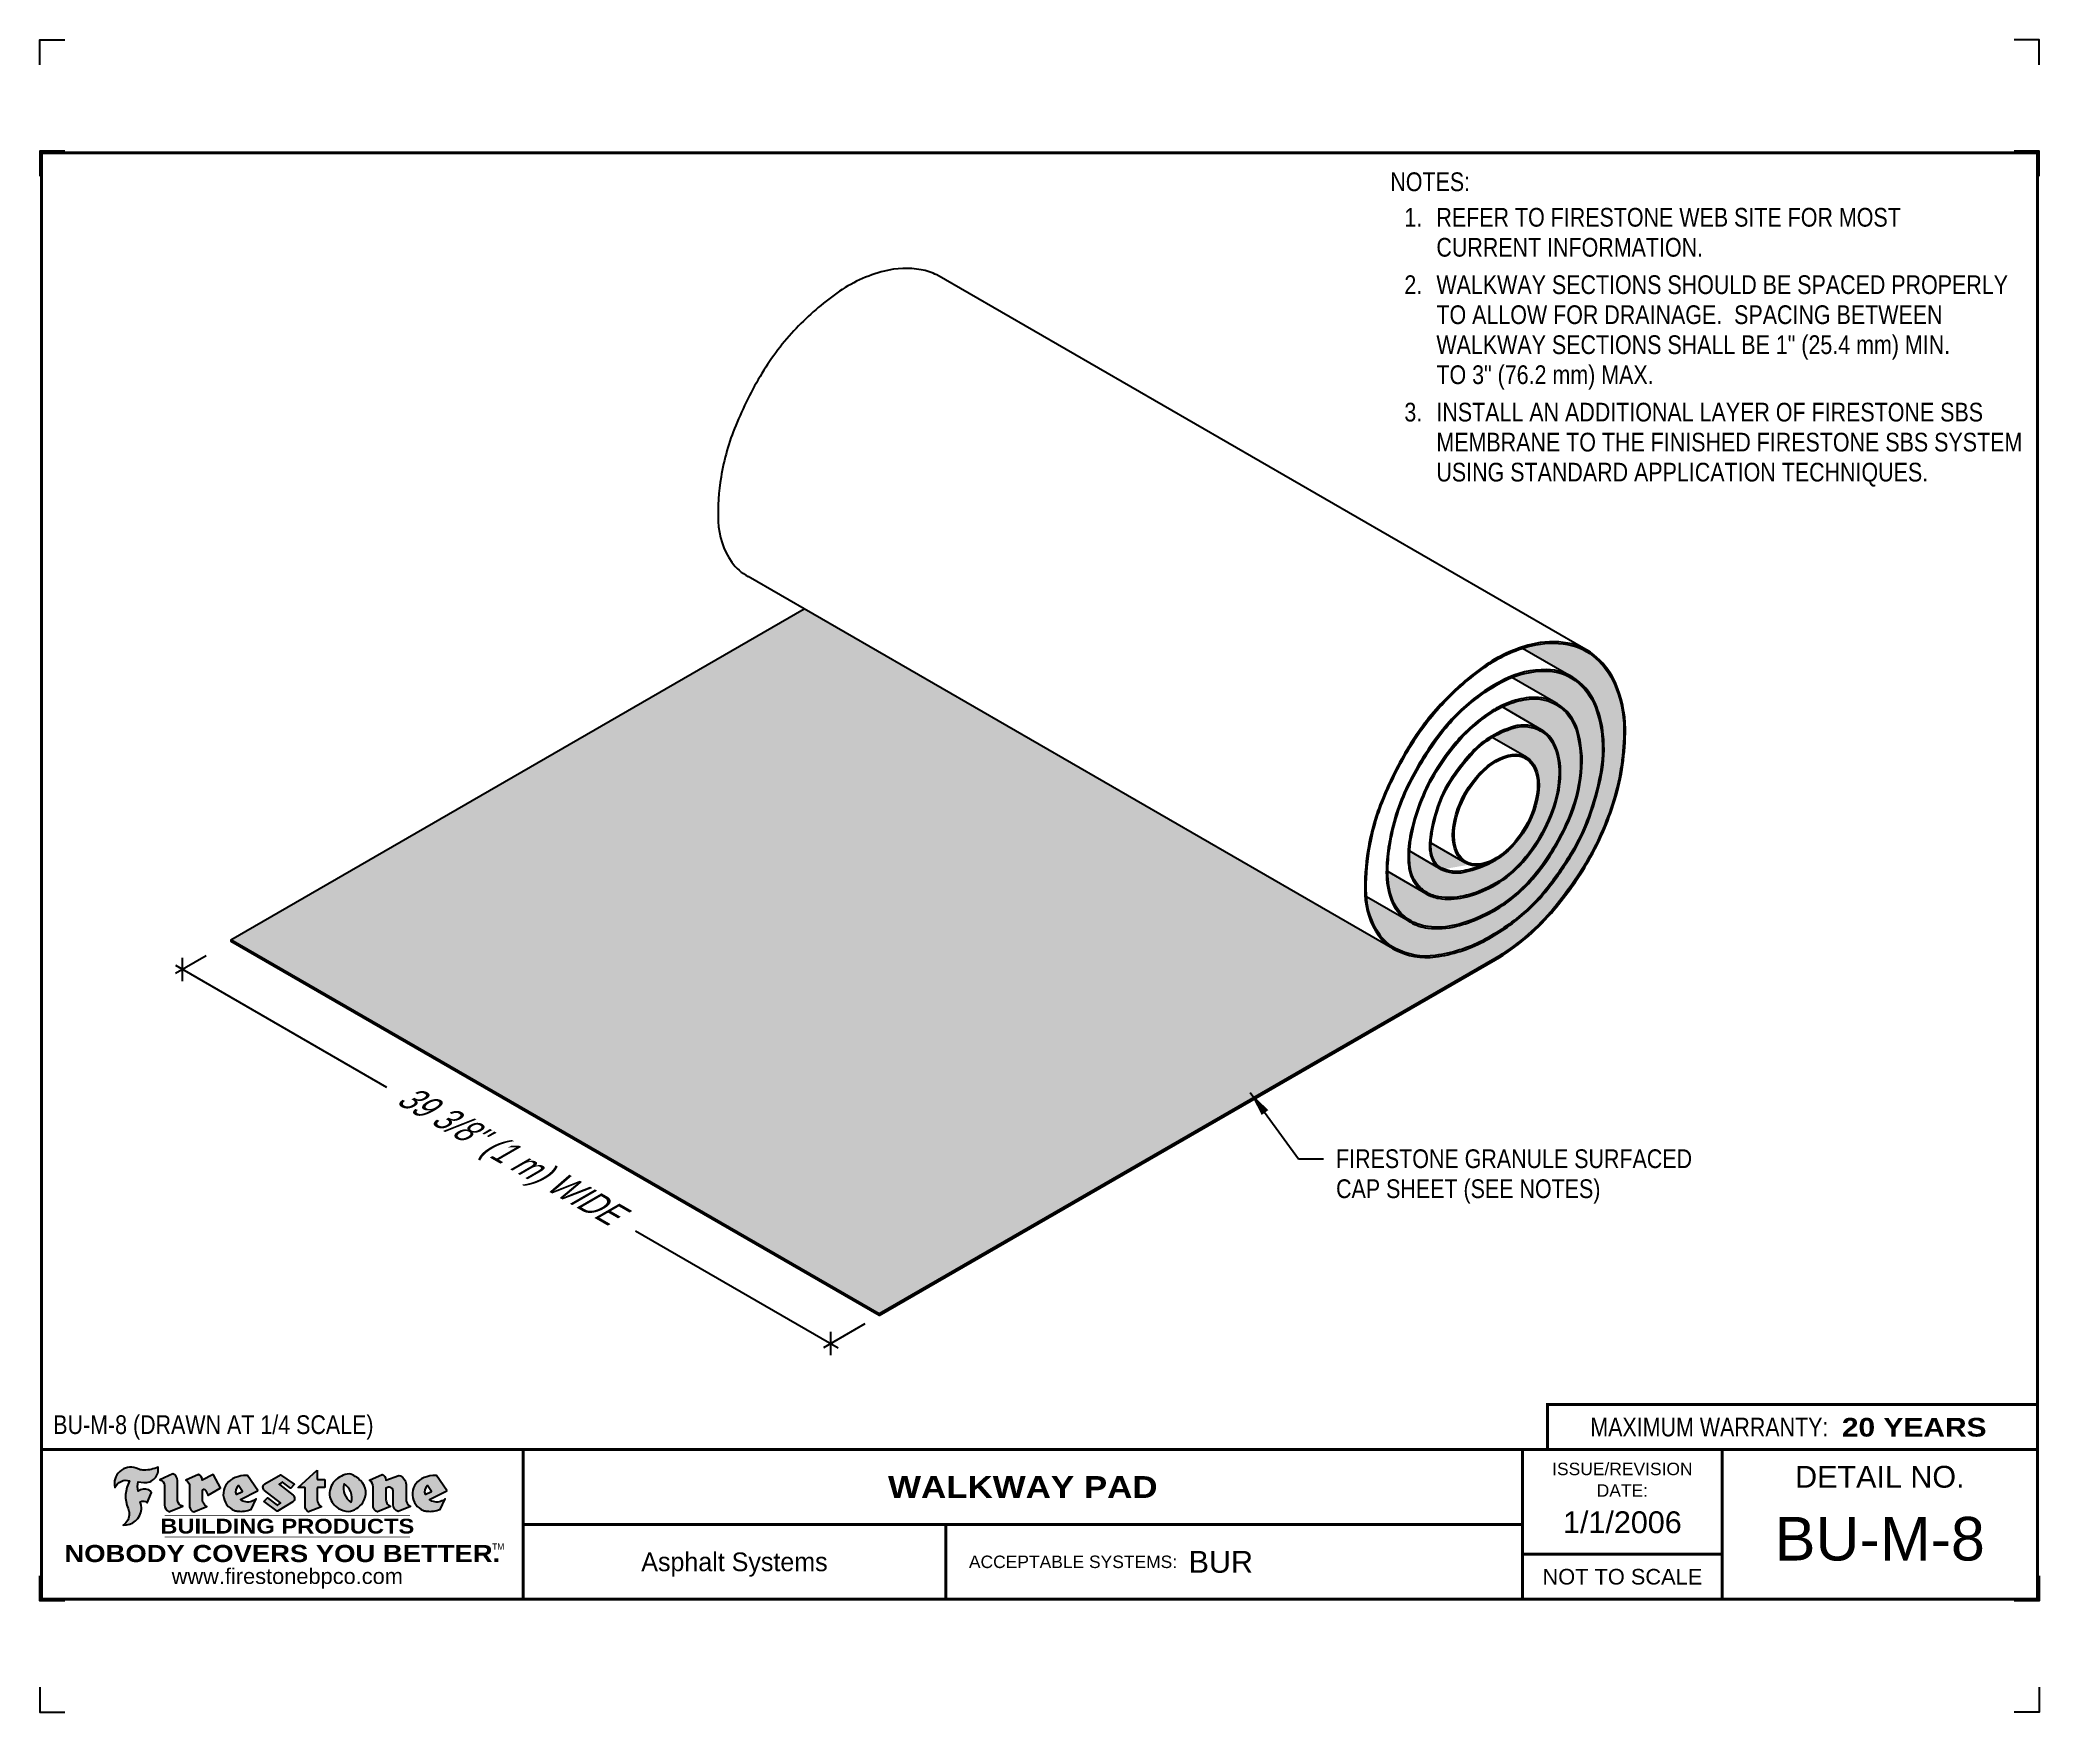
# Model space of a CAD drawing. Header units: inches. Extents: x -512 to -492, y -151 to -134.3.
import ezdxf
from ezdxf.enums import TextEntityAlignment as Align

# ---------------------------------------------------------------- set-up
doc = ezdxf.new("R2010")
doc.units = ezdxf.units.IN
doc.header["$MEASUREMENT"] = 0
doc.layers.get('0').update_dxf_attribs({"linetype": 'CONTINUOUS'})
doc.layers.get('DEFPOINTS').update_dxf_attribs({"linetype": 'CONTINUOUS'})
for name, color, linetype in [('FSBP-ANNO-LABEL', 7, 'CONTINUOUS'), ('FSBP-ANNO-NOTE', 7, 'CONTINUOUS'), ('FSBP-MEMBRANE', 7, 'CONTINUOUS'), ('FSBP-TTLB', 7, 'CONTINUOUS'), ('FSBP-TTLB-BORDER', 7, 'CONTINUOUS'), ('FSBP-TTLB-TEXT', 7, 'CONTINUOUS')]:
    doc.layers.add(name, color=color, linetype=linetype)
doc.styles.add('ARIAL', font='ARIAL.TTF')
doc.styles.add('ARIAL_BOLD', font='ariblk.TTF')
doc.styles.add('ARIAL_NAR', font='ARIALN.TTF')
doc.styles.add('BANKGOTHIC', font='bgothm.ttf')
doc.styles.add('FSBP_ARIAL_NAR', font='ARIALN.TTF')
doc.dimstyles.new('FSBP-LEADER', dxfattribs={"dimtxt": 0.1875, "dimasz": 0.25, "dimexe": 0.0625, "dimexo": 0.125, "dimgap": 0.125, "dimtad": 0, "dimtih": 1, "dimtoh": 1, "dimdec": 4, "dimzin": 0, "dimdsep": 46, "dimlunit": 4, "dimtxsty": 'ARIAL_NAR', "dimcen": 0.09375, "dimclrd": 256, "dimclre": 256, "dimclrt": 256, "dimadec": 0, "dimazin": 0, "dimtfac": 1, "dimtdec": 4, "dimtofl": 0, "dimtmove": 0, "dimatfit": 3, "dimfxl": 0, "dimtolj": 1, "dimtzin": 0, "dimlwd": -1, "dimlwe": -1, "dimarcsym": 0})

msp = doc.modelspace()

# ---------------------------------------------------------------- texts
at = {"layer": 'DEFPOINTS', "style": 'FSBP_ARIAL_NAR'}
msp.add_text('BU-M-8 (DRAWN AT 1/4 SCALE)', height=0.1875, dxfattribs=at).set_placement((-511.8656238622752, -148.1619449150219), align=Align.MIDDLE_LEFT)
at = {"layer": 'FSBP-ANNO-LABEL', "style": 'FSBP_ARIAL_NAR', "oblique": 30}
msp.add_text('39 3/8" (1 m) WIDE', height=0.25, rotation=329.9999999999981, dxfattribs=at).set_placement((-507.3214794736195, -145.4737120108593), align=Align.MIDDLE)
at = {"layer": 'FSBP-ANNO-LABEL', "style": 'FSBP_ARIAL_NAR'}
for s, p in [('FIRESTONE GRANULE SURFACED', (-499.0110202387642, -145.495902976185)), ('CAP SHEET (SEE NOTES)', (-499.0110202387642, -145.796684226185))]:
    msp.add_text(s, height=0.1875, dxfattribs=at).set_placement(p, align=Align.MIDDLE_LEFT)
at = {"layer": 'FSBP-ANNO-NOTE', "style": 'FSBP_ARIAL_NAR'}
for s, p in [('NOTES:', (-498.4673430219755, -135.7025101518503)), ('REFER TO FIRESTONE WEB SITE FOR MOST', (-498.0056825992433, -136.058606908344)), ('CURRENT INFORMATION.', (-498.0056825992433, -136.359388158344)), ('WALKWAY SECTIONS SHOULD BE SPACED PROPERLY', (-498.0056825992433, -136.7343881583438)), ('TO ALLOW FOR DRAINAGE.  SPACING BETWEEN', (-498.0056825992433, -137.0351694083438)), ('WALKWAY SECTIONS SHALL BE 1" (25.4 mm) MIN.', (-498.0056825992433, -137.3359506583438)), ('TO 3" (76.2 mm) MAX.', (-498.0056825992433, -137.6367319083438)), ('INSTALL AN ADDITIONAL LAYER OF FIRESTONE SBS', (-498.0056825992433, -138.0117319083437)), ('MEMBRANE TO THE FINISHED FIRESTONE SBS SYSTEM', (-498.0056825992433, -138.3125131583437)), ('USING STANDARD APPLICATION TECHNIQUES.', (-498.0056825992433, -138.6132944083437))]:
    msp.add_text(s, height=0.1875, dxfattribs=at).set_placement(p, align=Align.MIDDLE_LEFT)
for s, p in [('1.', (-498.2372441157651, -136.058606908344)), ('2.', (-498.2372441157651, -136.7343881583438)), ('3.', (-498.2372441157651, -138.0117319083437))]:
    msp.add_text(s, height=0.1875, dxfattribs=at).set_placement(p, align=Align.MIDDLE_CENTER)

# ---------------------------------------------------------------- blocks, each defined once
blk = doc.blocks.new('TTLB-ASPHALT_1')
at = {"layer": 'FSBP-TTLB-TEXT'}
h = blk.add_hatch(color=1, dxfattribs=at)
edge = h.paths.add_edge_path()
edge.add_arc((1.037309769669577, -0.1982514792917272), 0.1319107607348553, 264.0410451462098, 370.3106169565175)
edge.add_arc((1.027551646585692, 0.1214293576525733), 0.3273056962876235, 270.05058356628535, 295.23459397187514, ccw=False)
edge.add_arc((1.022801957313334, -0.06680179986895496), 0.1391656561713503, 249.3281275763668, 272.0749124149863, ccw=False)
edge.add_line((0.9736743133014443, -0.1970076156048179), (0.9474927838574558, -0.1852745150568325))
edge.add_arc((0.8939498971398336, -0.3394262635682139), 0.1631857907024099, 70.84590087378872, 194.3325259843273)
edge.add_arc((0.8444260109029358, -0.4259936440910792), 0.1179914261095279, 70.96950098067128, 156.9641407594482, ccw=False)
edge.add_arc((1.153141409296893, -0.4684497516079489), 0.3110405457095052, 150.323113748316, 203.2084295854517)
edge.add_arc((0.7562495500623072, -0.6412608153899839), 0.1218587156617311, 0.8849157075190988, 24.346689398949877, ccw=False)
edge.add_arc((0.749378166569727, -0.6475258110744306), 0.1289731377238325, -58.36655102076742, 3.6216782311386737, ccw=False)
edge.add_arc((0.825669902954445, -0.5792158350996175), 0.1783301886510355, 267.2205474105585, 354.1381621173521)
edge.add_arc((0.7903121048625223, -0.6011409294291781), 0.2127878929608591, 0.9996158580669169, 21.00503380861242)
edge.add_arc((1.018807122639402, -0.5666691048185157), 0.0513639566841585, 40.821177131732725, 125.52727787225791, ccw=False)
edge.add_line((1.057676976260041, -0.5330924682126437), (1.102776947655911, -0.4308018311949837))
edge.add_arc((1.040858222524662, -0.4699705673995993), 0.07326744446031509, 32.31675181867256, 66.31481236598174)
edge.add_arc((1.03226251882532, -0.5063316993097686), 0.1102246948011782, 69.8179132332389, 125.254734720681)
edge.add_arc((1.127708877207283, -0.3689593535312383), 0.1659710644737306, 164.1569669952081, 196.5811013160487, ccw=False)
edge.add_line((0.9680425188342383, -0.3236487780942383), (1.023615334387159, -0.3294494641845773))
h = blk.add_hatch(color=1, dxfattribs=at)
edge = h.paths.add_edge_path()
edge.add_line((1.275239419159561, -0.6223407783464694), (1.415345367376062, -0.5660418822574371))
edge.add_arc((1.421019305783972, -0.5090099247487814), 0.05731350411836947, 181.9717871001989, 264.31851000495806, ccw=False)
edge.add_line((1.363739737527226, -0.5109819325197265), (1.363412352251203, -0.3102363679013962))
edge.add_arc((1.294263659668758, -0.3103491388304036), 0.06914878453844908, 0.0934405599591014, 72.42834396969012)
edge.add_line((1.315139561173908, -0.2444268274366692), (1.186839444240604, -0.3024209471341379))
edge.add_arc((1.175246268095293, -0.3585110609420923), 0.05727567197445628, -0.017399788185912257, 78.322067691347, ccw=False)
edge.add_line((1.232521937428658, -0.3585284546236807), (1.232574268422297, -0.555126496687123))
edge.add_arc((1.305699496415485, -0.5558575689677241), 0.07312888236350451, 179.4272023230205, 245.3845503102953)
h = blk.add_hatch(color=1, dxfattribs=at)
edge = h.paths.add_edge_path()
edge.add_line((1.792026821926584, -0.3839679064720229), (1.722158956877934, -0.2518542302253621))
edge.add_arc((1.720119655279632, -0.2529327078887889), 0.002306916790721916, 27.87197133405528, 117.3766794470726)
edge.add_line((1.719058846382097, -0.250884159729182), (1.610638460368705, -0.3070279753467702))
edge.add_arc((1.547088841662969, -0.306102665849437), 0.06355635479880158, 359.165808011073, 425.8793658831422)
edge.add_line((1.573061729235633, -0.2480956029480268), (1.446879247402876, -0.3051325108639702))
edge.add_arc((1.407812067100195, -0.3703571330466247), 0.07602957263902092, -3.441403975725109, 59.07992244284969, ccw=False)
edge.add_line((1.483704536400296, -0.3749210150788969), (1.483704536400296, -0.5723838140635706))
edge.add_arc((1.540537465180449, -0.5682544061150878), 0.05698275005415228, 184.1557352478595, 255.3066498366543)
edge.add_line((1.526084036778343, -0.6233736605654059), (1.657291340682093, -0.570650514527486))
edge.add_arc((1.688298576827208, -0.502139038842401), 0.07520153584805701, 207.5160880841914, 245.649226723163, ccw=False)
edge.add_arc((1.721050197024908, -0.491448816845633), 0.1093332836229113, 179.4823365255141, 204.5537900001094, ccw=False)
edge.add_line((1.611721375809452, -0.4904610114968335), (1.611721375809452, -0.4126404716788983))
edge.add_arc((1.628589765097189, -0.4141592990360436), 0.01693662875851165, 28.356188110622497, 174.8549701683584, ccw=False)
edge.add_arc((1.627340435522399, -0.4197189881350454), 0.02111886817708033, 22.216893572439517, 40.10213956426492, ccw=False)
edge.add_line((1.646891420738257, -0.4117336534413738), (1.666638796144639, -0.4549750258192233))
edge.add_arc((1.668737246926753, -0.4540167099035415), 0.002306916790685597, 204.5451281842828, 299.6323508190067)
edge.add_line((1.669877862091766, -0.4560219186518992), (1.791128135493295, -0.3870515928837648))
edge.add_line((1.791128135493295, -0.3870515928837648), (1.792026821926584, -0.3839679064720229))
h = blk.add_hatch(color=1, dxfattribs=at)
h.paths.add_polyline_path([(2.063388732080512, -0.2583237030618903, 0.02524281661523788), (2.025024361750752, -0.2610532129309178, 0.1213611957758757), (1.901773912052249, -0.3008158885520373, 0.6151668103976068), (1.93274136141747, -0.6099060679591872, 0.05306812109568645), (1.967936229862175, -0.617865745600497, 0.1150932231766138), (2.099126721549737, -0.5994933789882708), (2.151195569562105, -0.4944891916583316, -0.08755405562188731), (2.104230609512001, -0.5187113292177372, -0.265591761123442), (1.992692314386659, -0.5010701623316862), (2.165347897647223, -0.4141184325909109, 0.4518949533370738), (2.166222728871162, -0.4107679608846269)])
h.paths.add_polyline_path([(2.014217313945437, -0.4188965037300676), (1.951113654018855, -0.4515330109460507, -0.3720533890450154), (1.973177450672722, -0.3607130665457561)], flags=16)
h = blk.add_hatch(color=1, dxfattribs=at)
edge = h.paths.add_edge_path()
edge.add_arc((2.260407392426799, -0.3775796671688738), 0.0415245022322573, 123.20805433950699, 232.2027298779723, ccw=False)
edge.add_line((2.237665217914071, -0.3428366421988329), (2.393535971665983, -0.2540943745380986))
edge.add_arc((2.394677353533154, -0.2560991469722467), 0.00230691679074142, 55.64644466176969, 119.65426054492929, ccw=False)
edge.add_line((2.395979141996861, -0.2541946229174954), (2.531809646140459, -0.3470380726374032))
edge.add_arc((2.530468902927936, -0.3489153772789848), 0.00230691679070047, -42.73110123842042, 54.46613537395791, ccw=False)
edge.add_line((2.532163440279987, -0.3504807552658491), (2.498457913851155, -0.3869673252714421))
edge.add_arc((2.496763376499132, -0.385401947284592), 0.002306916790673087, 233.75270768949161, 317.26889876139137, ccw=False)
edge.add_line((2.495399362263356, -0.38726241234572), (2.413849913492982, -0.3274738082119626))
edge.add_arc((2.412485899257177, -0.3293342732731332), 0.002306916790719977, 53.75270768979654, 124.4135619297866)
edge.add_line((2.41118211687575, -0.3274311136421062), (2.382933981293377, -0.346782838468144))
edge.add_arc((2.384237763674776, -0.3486859980991568), 0.002306916790694806, 124.4135619293765, 231.8459020253658)
edge.add_line((2.382812599816248, -0.3505000469010184), (2.519899969301207, -0.4581994452042721))
edge.add_arc((2.494247019847677, -0.4908523236374407), 0.0415245022322573, -55.21225898295228, 51.84590202520451, ccw=False)
edge.add_line((2.517938320565804, -0.5249552055672808), (2.364434947484597, -0.6179520922513717))
edge.add_arc((2.363239601923482, -0.6159790200102009), 0.002306916790727131, 233.2955624372974, 301.2087215702374, ccw=False)
edge.add_line((2.361860787187538, -0.6178285429225383), (2.231266621301074, -0.5204709167214361))
edge.add_arc((2.232647938930654, -0.518623262347532), 0.002306916790697738, 135.5134179846412, 233.2179869199849, ccw=False)
edge.add_line((2.231002150870836, -0.5170067083764565), (2.262839375599356, -0.4845937328397696))
edge.add_arc((2.264485163659231, -0.4862102868108593), 0.002306916790748635, 53.03528399994502, 135.5134179853723, ccw=False)
edge.add_line((2.265872365996302, -0.4843670465239001), (2.361834678328762, -0.5565872257804898))
edge.add_arc((2.363221880665748, -0.55474398549363), 0.00230691679062697, 233.0352840000717, 302.2362632414427)
edge.add_line((2.36445241715569, -0.5566953042850713), (2.39428499383348, -0.5378823484768844))
edge.add_arc((2.393054457343538, -0.5359310296853721), 0.002306916790685158, 302.2362632406162, 412.202729876843)
edge.add_line((2.394468296066179, -0.5341081404551886), (2.234958295420142, -0.4103916733127022))
h = blk.add_hatch(color=1, dxfattribs=at)
edge = h.paths.add_edge_path()
edge.add_line((2.763460561272041, -0.2072496393923444), (2.763460561272041, -0.2969520779963801))
edge.add_arc((2.765767478062685, -0.2969520779963943), 0.00230691679065842, 179.9999999996471, 269.9999999996471)
edge.add_line((2.765767478062685, -0.2992589947870528), (2.835417693520355, -0.2992589947870528))
edge.add_arc((2.835417693520355, -0.3015659115777538), 0.002306916790701052, 0, 90, ccw=False)
edge.add_line((2.837724610311056, -0.3015659115777538), (2.837724610311056, -0.3790761307453892))
edge.add_arc((2.835417693520355, -0.3790761307453749), 0.002306916790686842, 269.99999999964706, 359.99999999964706, ccw=False)
edge.add_line((2.835417693520355, -0.3813830475360618), (2.765767478062685, -0.3813830475360618))
edge.add_arc((2.765767478062685, -0.3836899643267202), 0.00230691679065842, 90.00000000035294, 180.0000000003529)
edge.add_line((2.763460561272041, -0.3836899643267344), (2.763460561272041, -0.5033995910642801))
edge.add_arc((2.836735953378934, -0.5071368822038522), 0.07337063740681407, 177.0802527808789, 245.3249543133826)
edge.add_line((2.806105814540615, -0.5738080530967267), (2.674529557384915, -0.6226036013049594))
edge.add_arc((2.708610405062075, -0.5642984087917995), 0.0675351734460605, 177.0345319916277, 239.69264280249, ccw=False)
edge.add_line((2.641165668230087, -0.560804539009709), (2.641165668230087, -0.3836899643267344))
edge.add_arc((2.638858751439443, -0.3836899643267202), 0.00230691679065842, 359.9999999996471, 449.999999999647)
edge.add_line((2.638858751439443, -0.3813830475360618), (2.572857950769389, -0.3813830475360618))
edge.add_line((2.572857950769389, -0.3813830475360618), (2.763460561272041, -0.2072496393923444))
h = blk.add_hatch(color=1, dxfattribs=at)
edge = h.paths.add_edge_path(flags=16)
edge.add_arc((2.940363509127394, -0.4847985213681483), 0.1684614578629417, 344.5558804047865, 417.0140046669545)
edge.add_arc((3.194458079644619, -0.3883534532477739), 0.1684614578629416, 164.5558804047865, 237.0140046669546)
edge = h.paths.add_edge_path()
edge.add_arc((3.069375116502187, -0.4399344555144893), 0.1828726885096673, 136.0914512150047, 191.213418978326)
edge.add_arc((3.064939550433394, -0.4318234379590393), 0.18031488047485, 194.0167254156723, 240.666373083186)
edge.add_arc((3.098047041778983, -0.3845058757092517), 0.2378525180183701, 239.2975390661776, 264.2889872773176)
edge.add_arc((3.048844782126224, -0.419023238379296), 0.203760689247156, 277.1986764832035, 326.503572961274)
edge.add_arc((3.077739326803538, -0.434104661646515), 0.1713748657917091, 325.3768876809903, 406.3828327799087)
edge.add_arc((3.011839488065931, -0.4896144380417837), 0.257194564585, 44.2846255351977, 73.82901434867308)
edge.add_arc((3.117152499586979, -0.4983433120546721), 0.2579560664039132, 97.50292863483669, 134.1039137579027)
h = blk.add_hatch(color=1, dxfattribs=at)
edge = h.paths.add_edge_path()
edge.add_line((3.322690228557462, -0.5721896537377091), (3.322690228557462, -0.3749210150788969))
edge.add_arc((3.24679775925739, -0.3703571330465678), 0.076029572638996, 356.5585960242387, 419.0799224428129)
edge.add_line((3.285864939560099, -0.3051325108639702), (3.412047421392799, -0.2480956029480268))
edge.add_arc((3.386074533820164, -0.3061026658494939), 0.06355635479883807, 0.3962622833877276, 65.87936588318718, ccw=False)
edge.add_line((3.449629368605429, -0.3056631084210863), (3.580526418688805, -0.2593848434574539))
edge.add_arc((3.555744121700968, -0.3530904070730259), 0.09692726601172152, 2.366977007666776, 75.18615851992018, ccw=False)
edge.add_line((3.652588689330287, -0.3490873311063041), (3.652588689330287, -0.4883770011386872))
edge.add_arc((3.761877549389567, -0.4914934052703757), 0.1093332836229049, 178.3666365323574, 204.5537900000422)
edge.add_arc((3.729125929191724, -0.502183627267101), 0.07520153584796149, 207.5160880841713, 245.2240541443095)
edge.add_line((3.697611150971852, -0.5704631245385627), (3.572585913552643, -0.6207021253773775))
edge.add_arc((3.595347186007587, -0.5526356419907756), 0.0717713151919874, 180.3328587115751, 251.51018566665869, ccw=False)
edge.add_line((3.523577081955409, -0.5530525936986663), (3.523577081955409, -0.4153032515383615))
edge.add_arc((3.486319529276869, -0.4148773504126382), 0.03725998689428563, 359.3450650296066, 449.0500281941025)
edge.add_arc((3.482769874121715, -0.4419622099033518), 0.06447454900600776, 86.29402372314017, 119.8211331593848)
edge.add_line((3.450707067966732, -0.3860252459975726), (3.450707067966732, -0.4904610114968335))
edge.add_arc((3.560035889182245, -0.4914488168456472), 0.1093332836229753, 179.4823365255069, 204.5537900001023)
edge.add_arc((3.527284268984403, -0.5021390388425004), 0.07520153584796385, 207.5160880841699, 245.6492267231416)
edge.add_line((3.496277032839316, -0.570650514527486), (3.365069728935509, -0.6233736605654059))
edge.add_arc((3.379502486061938, -0.5682868177318028), 0.05694615642555721, 183.9298782390169, 255.318496325343, ccw=False)
h = blk.add_hatch(color=1, dxfattribs=at)
h.paths.add_polyline_path([(3.957695472291277, -0.2583237030618903, 0.02524281661523822), (3.919331101961575, -0.2610532129309178, 0.1085638477195505), (3.807890832595604, -0.2939221658134414, 0.6425897848490651), (3.827048101628293, -0.6099060679591872, 0.05306812109569052), (3.862242970072884, -0.617865745600497, 0.1150932231766133), (3.993433461760503, -0.5994933789882708), (4.045502309772871, -0.4944891916583316, -0.08755405562189084), (3.998537349722767, -0.5187113292177372, -0.2655917611234366), (3.886999054597368, -0.5010701623316862), (4.059654637857989, -0.4141184325909109, 0.4518949533370731), (4.060529469081928, -0.4107679608846269)])
h.paths.add_polyline_path([(3.90852405415626, -0.4188965037300676), (3.845420394229677, -0.4515330109460507, -0.3720533890450147), (3.867484190883488, -0.3607130665457561)], flags=16)
blk.add_line((16.84110496735593, 0), (20, 0))
at = {"layer": 'DEFPOINTS', "linetype": 'Continuous', "ltscale": 1.75}
for points in [[(-0.015625, 13.88083333333333), (-0.015625, 14.13083333333333), (0.234375, 14.13083333333333)], [(20.01562500000003, 13.88083333333333), (20.01562500000003, 14.13083333333333), (19.76562500000003, 14.13083333333333)], [(-0.015625, -2.380833333333342), (-0.015625, -2.630833333333342), (0.234375, -2.630833333333342)], [(20.01562500000003, -2.380833333333342), (20.01562500000003, -2.630833333333342), (19.76562500000003, -2.630833333333342)]]:
    blk.add_lwpolyline(points, dxfattribs=at)
at = {"layer": 'DEFPOINTS', "color": 1}
for points in [[(0.234375, 13.015625), (-0.015625, 13.015625), (-0.015625, 12.765625)], [(20.015625, 12.765625), (20.015625, 13.015625), (19.765625, 13.015625)], [(0.234375, -1.515625), (-0.015625, -1.515625), (-0.015625, -1.265625)], [(20.015625, -1.265625), (20.015625, -1.515625), (19.765625, -1.515625)]]:
    blk.add_lwpolyline(points, dxfattribs=at)
at = {"layer": 'FSBP-TTLB', "const_width": 0.03125}
blk.add_lwpolyline([(15.09028770518938, 0), (20, 0), (20, 0.4512598240669945), (15.09028770518938, 0.4512598240669945)], close=True, dxfattribs=at)
for points in [[(0, 0), (0, -1.5), (20, -1.5), (20, 0), (0, 0)], [(4.825208527206769, 0), (4.825208527206769, -0.75)], [(14.84028770518938, 0), (14.84028770518938, -1.5)], [(16.84110496735593, 0), (16.84110496735593, -1.5)], [(20, 0), (20, -1.5)], [(4.825208527206769, -0.75), (14.84028770518938, -0.75)], [(4.825208527206769, -0.75), (4.825208527206769, -1.5)], [(14.84028770518938, -1.048740175933006), (16.84110496735593, -1.048740175933006)]]:
    blk.add_lwpolyline(points, dxfattribs=at)
at = {"layer": 'FSBP-TTLB-BORDER', "const_width": 0.03125}
blk.add_lwpolyline([(20, 0), (20, 13), (0, 13), (0, 0)], dxfattribs=at)
at = {"layer": 'FSBP-TTLB-TEXT', "color": 1}
blk.add_line((0.7358432058323388, -0.379822754145593), (0.7358432058323388, -0.379822754145593), dxfattribs=at)
for points in [[(1.023615323725323, -0.3294494630716969, 0.5000510906601082), (1.167090420776901, -0.1746414942047778, -0.1103304102359608), (1.027840608309816, -0.2058762110801382, -0.09957876667165425), (0.9736743133014443, -0.1970076156048179), (0.9474927838574558, -0.1852745150568325, 0.5978159689075124), (0.7358432058323388, -0.379822754145593, -0.3938834584182213), (0.8828996422548698, -0.3144510229727047, 0.2349406564350952), (0.86727108227484, -0.5910237178633082, -0.1027304183841549), (0.8780937320133262, -0.6393788197974146, -0.2772692352614086), (0.8170223912655956, -0.7573362346216896, 0.3985429150902959), (1.003067614090241, -0.5974286950643517, 0.0875124847930418), (0.9889600163401155, -0.5248671157293501, -0.3874031597924062), (1.057676976260041, -0.5330924682126437), (1.102776947655911, -0.4308018311949837, 0.1494423498871741), (1.07029056398062, -0.4028746979725923, 0.2467195073738216), (0.9686394281704906, -0.4163228904100862, -0.1424285161541127), (0.9680425188342383, -0.3236487780942383), (1.023615334387159, -0.3294494641845773)], [(2.166222728871162, -0.4107679608846269), (2.063388732080512, -0.2583237030618903, 0.02524281661523788), (2.025024361750752, -0.2610532129309178, 0.1085638477195265), (1.913584092384895, -0.2939221658134414, 0.6425897848491228), (1.93274136141747, -0.6099060679591872, 0.05306812109568648), (1.967936229862175, -0.617865745600497, 0.1150932231766137), (2.099126721549737, -0.5994933789882708), (2.151195569562105, -0.4944891916583316, -0.0875540556218873), (2.104230609512001, -0.5187113292177372, -0.2655917611234418), (1.992692314386659, -0.5010701623316862), (2.165347897647223, -0.4141184325909109)], [(2.763460561272041, -0.2072496393923444), (2.763460561272041, -0.2969520779963801, 0.4142135623730958), (2.765767478062685, -0.2992589947870528), (2.835417693520355, -0.2992589947870528, -0.414213562373095), (2.837724610311056, -0.3015659115777538), (2.837724610311056, -0.3790761307453892, -0.4142135623730938), (2.835417693520355, -0.3813830475360618), (2.765767478062685, -0.3813830475360618, 0.4142135623730958), (2.763460561272041, -0.3836899643267344), (2.763460561272041, -0.5033995910642801, 0.3068985753588853), (2.806105814540615, -0.5738080530967267), (2.674529557384915, -0.6226036013049594, -0.2804194150632976), (2.641165668230087, -0.560804539009709), (2.641165668230087, -0.3836899643267344, 0.414213562373095), (2.638858751439443, -0.3813830475360618), (2.572857950769389, -0.3813830475360618), (2.763460561272041, -0.2072496393923444)], [(4.060529469081928, -0.4107679608846269), (3.957695472291277, -0.2583237030618903, 0.02524281661523788), (3.919331101961575, -0.2610532129309178, 0.1085638477195265), (3.807890832595604, -0.2939221658134414, 0.6425897848491228), (3.827048101628293, -0.6099060679591872, 0.05306812109568648), (3.862242970072884, -0.617865745600497, 0.1150932231766137), (3.993433461760503, -0.5994933789882708), (4.045502309772871, -0.4944891916583316, -0.0875540556218873), (3.998537349722767, -0.5187113292177372, -0.2655917611234418), (3.886999054597368, -0.5010701623316862), (4.059654637857989, -0.4141184325909109)], [(4.059654637857989, -0.4141184325909109, 0.4518949533370731), (4.060529469081928, -0.4107679608846269, 0.4518949533370731)]]:
    blk.add_lwpolyline(points, format="xyb", dxfattribs=at)
for points in [[(1.275239419159561, -0.6223407783464694), (1.415345367376062, -0.5660418822574371, -0.3756100036733062), (1.363739737527226, -0.5109819325197265), (1.363412352251203, -0.3102363679013962, 0.3265360292958048), (1.315139561173908, -0.2444268274366692), (1.186839444240604, -0.3024209471341379, -0.3557863980845349), (1.232521937428658, -0.3585284546236807), (1.232574268422297, -0.555126496687123, 0.2960110723418457)], [(1.792026821926584, -0.3839679064720229), (1.722158956877934, -0.2518542302253621, 0.4116839150163434), (1.719058846382097, -0.250884159729182), (1.610638460368705, -0.3070279753467702, 0.2996033003794034), (1.573061729235633, -0.2480956029480268), (1.446879247402876, -0.3051325108639702, -0.2797757560995365), (1.483704536400296, -0.3749210150788969), (1.483704536400296, -0.5723838140635706, 0.320828638474519), (1.526084036778343, -0.6233736605654059), (1.657291340682093, -0.570650514527486, -0.1679398621276611), (1.621603752698661, -0.5368819723450571, -0.1098333365370753), (1.611721375809452, -0.4904610114968335), (1.611721375809452, -0.4126404716788983, -0.743334502655012), (1.64349420176768, -0.4061152228778298, -0.07819791644735608), (1.646891420738257, -0.4117336534413738), (1.666638796144639, -0.4549750258192233, 0.4404648714563479), (1.669877862091766, -0.4560219186518992), (1.791128135493295, -0.3870515928837648)], [(1.951113654018855, -0.4515330109460507), (2.014217313945437, -0.4188965037300676), (1.973177450672722, -0.3607130665457561, 0.3720533890450154)], [(2.234958295420142, -0.4103916733127022, -0.5150044486718882), (2.237665217914071, -0.3428366421988329), (2.393535971665983, -0.2540943745380986, -0.2867822934100265), (2.395979141996861, -0.2541946229174954), (2.531809646140459, -0.3470380726374032, -0.4515027974650387), (2.532163440279987, -0.3504807552658491), (2.498457913851155, -0.3869673252714421, -0.3814439164929681), (2.495399362263356, -0.38726241234572), (2.413849913492982, -0.3274738082119626, 0.3184718635035665), (2.41118211687575, -0.3274311136421062), (2.382933981293377, -0.346782838468144, 0.5064094529656681), (2.382812599816248, -0.3505000469010184), (2.519899969301207, -0.4581994452042721, -0.5043597839115849), (2.517938320565804, -0.5249552055672808), (2.364434947484597, -0.6179520922513717, -0.3053163970316367), (2.361860787187538, -0.6178285429225383), (2.231266621301074, -0.5204709167214361, -0.4541703869768119), (2.231002150870836, -0.5170067083764565), (2.262839375599356, -0.4845937328397696, -0.3762644290664977), (2.265872365996302, -0.4843670465239001), (2.361834678328762, -0.5565872257804898, 0.3114700032088108), (2.36445241715569, -0.5566953042850713), (2.39428499383348, -0.5378823484768844, 0.520381097387146), (2.394468296066179, -0.5341081404551886)], [(2.937624918725987, -0.3131105398334029, 0.2452625673097023), (2.889993533867141, -0.4754966266250307, 0.2064059665179019), (2.976604338974084, -0.5890186876871866, 0.1094800500670344), (3.074378098474654, -0.6211778035979165, 0.2185147641853038), (3.218764944843201, -0.5314757029352819, 0.3689489483072479), (3.195959963110113, -0.3100352223135445, 0.1296305888694145), (3.0834694040758, -0.242595816912754, 0.1610736375384317)], [(3.10274193015772, -0.5296595419651595, 0.3271311138286319), (3.032079658614293, -0.3434924326507627, 0.3271311138286322)], [(3.322690228557462, -0.5721896537377091), (3.322690228557462, -0.3749210150788969, 0.2797757560995341), (3.285864939560099, -0.3051325108639702), (3.412047421392799, -0.2480956029480268, -0.2937618496109166), (3.449629368605429, -0.3056631084210863), (3.580526418688805, -0.2593848434574539, -0.3288760160581939), (3.652588689330287, -0.3490873311063041), (3.652588689330287, -0.4883770011386872, 0.114762897203527), (3.662431105063263, -0.536926560769686, 0.166032965990522), (3.697611150971852, -0.5704631245385627), (3.572585913552643, -0.6207021253773775, -0.3209557512194564), (3.523577081955409, -0.5530525936986663), (3.523577081955409, -0.4153032515383615, 0.4127061514896111), (3.48693727661589, -0.3776224848030694, 0.1473421876160361), (3.450707067966732, -0.3860252459975726), (3.450707067966732, -0.4904610114968335, 0.1098333365370753), (3.460589444855941, -0.5368819723450855, 0.1679398621276611), (3.496277032839316, -0.570650514527486), (3.365069728935509, -0.6233736605654059, -0.3219729545308964), (3.322690228557462, -0.5721896537377091, 29.1476284739)], [(3.845420394229677, -0.4515330109460507), (3.90852405415626, -0.4188965037300676), (3.867484190883488, -0.3607130665457561, 0.3720533890450154)]]:
    blk.add_lwpolyline(points, format="xyb", close=True, dxfattribs=at)
at = {"layer": 'FSBP-TTLB-TEXT'}
for points, const_width in [([(1.233926579809207, -0.6584455781731435), (3.691229482685259, -0.6584455781731577)], 0.0078125), ([(9.061522829276782, -0.75), (9.061522829276782, -1.5)], 0.03125), ([(1.233926579809207, -0.8761560960495984), (3.691229482685259, -0.8761560960495842)], 0.0078125)]:
    blk.add_lwpolyline(points, dxfattribs=dict(at, const_width=const_width))
at = {"layer": 'FSBP-TTLB-TEXT', "color": 1}
for centre, start, end in [((1.789987520328282, -0.3850463841354355), 299.6323508193319, 27.87197133380463), ((2.164310260790558, -0.412058050385383), 296.7304547840455, 34.00233684987403)]:
    blk.add_arc(centre, 0.00230691679068068, start, end, dxfattribs=at)
at = {"layer": 'FSBP-TTLB-TEXT', "style": 'ARIAL_NAR'}
blk.add_text('MAXIMUM WARRANTY:', height=0.1875, dxfattribs=at).set_placement((17.90516569312837, 0.2256299120335257), align=Align.MIDDLE_RIGHT)
at = {"layer": 'FSBP-TTLB-TEXT'}
for s, height, style, p in [('20 YEARS', 0.1875, 'ARIAL_BOLD', (18.03987100774941, 0.2240244307510579)), ('ACCEPTABLE SYSTEMS:', 0.125, 'ARIAL', (9.292812815915624, -1.125))]:
    blk.add_text(s, height=height, dxfattribs=dict(at, style=style)).set_placement(p, align=Align.MIDDLE_LEFT)
for s, height, style, p in [('ISSUE/REVISION', 0.125, 'ARIAL', (15.84069633627263, -0.1938496373466023)), ('DETAIL NO.', 0.21875, 'ARIAL', (18.42055248367797, -0.2724398367368792)), ('DATE:', 0.125, 'ARIAL', (15.84069633627263, -0.409973105348854)), ('www.firestonebpco.com', 0.15625, 'ARIAL', (2.462578031247233, -1.268657306740124)), ('Asphalt Systems', 0.1875, 'BANKGOTHIC', (6.943365678241776, -1.125)), ('NOT TO SCALE', 0.15625, 'ARIAL', (15.84069633627263, -1.274370087966503))]:
    blk.add_text(s, height=height, dxfattribs=dict(at, style=style)).set_placement(p, align=Align.MIDDLE_CENTER)
at = {"layer": 'FSBP-TTLB-TEXT', "lineweight": 18, "style": 'ARIAL_BOLD'}
blk.add_text('BUILDING PRODUCTS', height=0.1484375, dxfattribs=at).set_placement((2.462578031247233, -0.7673008371113639), align=Align.MIDDLE_CENTER)
at = {"layer": 'FSBP-TTLB-TEXT', "color": 1}
for s, height, style, p in [('NOBODY COVERS YOU BETTER.', 0.171875, 'ARIAL_BOLD', (2.412604263603384, -1.041650450587369)), ('TM', 0.0625, 'BANKGOTHIC', (4.576671173373001, -0.9725745042934193))]:
    blk.add_text(s, height=height, dxfattribs=dict(at, style=style)).set_placement(p, align=Align.MIDDLE_CENTER)
at = {"layer": 'FSBP-TTLB-TEXT'}
for tag, height, style, p in [('DETAIL_DESCP_LINE_1', 0.21875, 'ARIAL_BOLD', (9.832748116198076, -0.375)), ('ISSUE_REV_DATE', 0.21875, 'ARIAL', (15.84069633627263, -0.7282559425942452)), ('DETAIL_NUMBER', 0.4375, 'ARIAL', (18.42055248367797, -0.8931630692489421))]:
    blk.add_attdef(tag, text='', height=height, dxfattribs=dict(at, style=style)).set_placement(p, align=Align.MIDDLE_CENTER)
at = {"layer": 'FSBP-TTLB-TEXT', "style": 'ARIAL'}
blk.add_attdef('ACCPT_SYSTEMS', text='', height=0.21875, dxfattribs=at).set_placement((11.49438170418193, -1.125), align=Align.MIDDLE_LEFT)

# ---------------------------------------------------------------- hatches: boundary and pattern name
at = {"layer": 'FSBP-MEMBRANE'}
h = msp.add_hatch(dxfattribs=at)
h.set_pattern_fill('ANSI36', color=9, scale=0.75, angle=90, style=0)
h.set_pattern_definition([(135, (-963.9320730736733, -208.4739125578733), (-0.1823009670246568, 0.04971844555217914), [0.234375, -0.046875, 0, -0.046875])])
h.paths.add_polyline_path([(-504.3397227784434, -139.9848734721657), (-510.084930642369, -143.3018707789535), (-503.5897401139858, -147.0518707789535), (-497.4203749112179, -143.4899861184064, 0.079447772117383), (-496.8650874401602, -143.0242721718244, 0.04448514872258303), (-496.5132085924175, -142.5369998245782, 0.06033464363137666), (-496.23156779103, -141.8994843168136, 0.07507870281120937), (-496.1269683818003, -141.1861492785727, 0.1027221235364892), (-496.2220279452044, -140.7379732067297, 0.105237977069952), (-496.406502137611, -140.4814415497284, 0.1412534536673652), (-496.6906975858076, -140.3416953881298, 0.1063292229874029), (-497.0528185515566, -140.3545584138059, 0.01699998091462924), (-497.1443977151225, -140.3810278448051), (-496.7030713327658, -140.6358277504593, -0.05481319800559206), (-496.6063126763686, -140.6916913867766, -0.1460162459944767), (-496.3985941580078, -140.9662415383454, -0.06381306360560414), (-496.3333000386355, -141.2447778036678, -0.07367260649518038), (-496.3510548656021, -141.6455575189828, -0.03877530348647401), (-496.4682770873333, -142.0709932905559, -0.04857251312367162), (-496.6415726675351, -142.4358305952035, -0.03163124008543527), (-496.8883228894924, -142.7936150878585, -0.04694149035584903), (-497.1216795254883, -143.0387394517861, -0.05874153562982033), (-497.5350371124593, -143.3208200210689, -0.08734399692871168), (-498.0148386114006, -143.4730499271697, -0.1551375040263595), (-498.422399734454, -143.4010584744427, -0.02046199349411809), (-498.4550943335987, -143.3821832502201)])
h.paths.add_polyline_path([(-497.1315163936847, -143.0274368593692, 0.04694149035581895), (-496.9000953791681, -142.7843457266022, 0.03163124008557956), (-496.6544204062799, -142.42812033059, 0.04857251312349548), (-496.4823709404583, -142.0659064570259, 0.0387753034867753), (-496.3657651279849, -141.6427078256858, 0.07367260649582247), (-496.3482046671091, -141.2463155361932, 0.06381306360483406), (-496.4126294238733, -140.9714878592796, 0.146016245993684), (-496.6151779486138, -140.7037711019749, 0.1560604719501354), (-496.9018370440195, -140.6076630386248, 0.09866011343700236), (-497.2484864808316, -140.6717513362021), (-496.8080642249412, -140.9260292441974, -0.009747224477529914), (-496.7931186244115, -140.9346580906868, -0.186633368681283), (-496.5923476466994, -141.1940534749165, -0.09695275277100626), (-496.5506794601737, -141.6251367878966, -0.07683142144021558), (-496.6690464454621, -142.0881141969968, -0.05756778954732556), (-496.9516654346211, -142.5832408494171, -0.08600452644215302), (-497.3429451127208, -142.9592716767282, -0.08651207967939532), (-497.8051190324747, -143.1664126855105, -0.09452994856917198), (-498.0910781408888, -143.1836632381687, -0.0955126226493977), (-498.265841038126, -143.1260016582191, -0.007228229846054335), (-498.2768145336121, -143.1196661076465), (-498.7059978014715, -142.8718770324161, 0.1381276478119873), (-498.573591415035, -143.248911916086, 0.1195387657583434), (-498.4154452613497, -143.3877864031988, 0.1551375040260084), (-498.0168253565568, -143.4581984822923, 0.08734399692874617), (-497.5419759101035, -143.3075397477841, 0.05874153562978322)], flags=17)
h.paths.add_polyline_path([(-497.3513304846161, -142.9468540235914, 0.0860045264423002), (-496.9637401277972, -142.5743687382836, 0.05756778954755352), (-496.6828259121002, -142.0822287173706, 0.07683142144053655), (-496.5655928528964, -141.6236865159379, 0.09695275277086957), (-496.6067071778484, -141.1983332455227, 0.1866338736649878), (-496.800862749376, -140.9474854481914, 0.1536200660800048), (-497.0503588441946, -140.8868964666239, 0.06928788504152242), (-497.2581109915416, -140.9300876708859, 0.02692176588701695), (-497.3479719106005, -140.9677801182094), (-496.9521322920814, -141.1963182285174, -0.0006739286105924729), (-496.951297888781, -141.1967999714876, -0.1520796440319661), (-496.8215720849777, -141.3377362020514, -0.1064145251896854), (-496.7609116827545, -141.5966632581345, -0.07668586156226596), (-496.8050231656039, -141.9214824231863, -0.05948393863314348), (-496.9583369638221, -142.2772617725136, -0.06884584182948845), (-497.2065763455018, -142.5950231888199, -0.07767331413359754), (-497.4787101655781, -142.7872984092639, -0.05938313345282195), (-497.7327508659542, -142.8775748761621, -0.09583353791736683), (-497.9828737898891, -142.8855147816157, -0.09265739732695699), (-498.1065944209211, -142.8411734585316), (-498.4926171843072, -142.6183031121772, 0.0697117844556813), (-498.4594556587948, -142.8587661107798, 0.1989161766704102), (-498.2585375307557, -143.1129184112463, 0.0955126226492593), (-498.0891617760726, -143.1688025478364, 0.0945299485686845), (-497.8088079484232, -143.1518901351012, 0.08651207967884812)], flags=16)
edge = h.paths.add_edge_path(flags=16)
edge.add_arc((-498.2308749841107, -141.5389830353014), 1.456209142121591, 314.1258569336636, 329.8793038763693)
edge.add_arc((-498.3716641240306, -141.4573024671898), 1.618976759068109, 329.8793038762081, 343.4959734011095)
edge.add_arc((-497.8356679724637, -141.6161127349236), 1.059948516818879, 343.4959734010904, 361.0367478843903)
edge.add_arc((-497.392651682936, -141.6080956289782), 0.6168596918924846, 1.036747884409041, 25.33372249941471)
edge.add_arc((-497.1127582196129, -141.4755889930978), 0.3071850895058739, 25.33372249926552, 59.92277348355457)
edge.add_arc((-497.1304219830367, -141.5060885176468), 0.3424303662958396, 59.9227734837377, 106.4901295453531)
edge.add_arc((-496.960208260472, -142.0810841439522), 0.9420908382461841, 106.4901295453368, 121.0077590836087)
edge.add_line((-497.4455302646392, -141.2736203987732), (-497.1039298956359, -141.4708434637726))
edge.add_ellipse((-497.4101161134838, -142.0011735496624), major_axis=(-0.3061862178478974, -0.5303300858898988), ratio=0.577350269189607, start_angle=44.529957248909, end_angle=180.0000000000037, ccw=False)
edge.add_arc((-497.9366332044339, -141.6109196402268), 1.03424854697839, 281.5993411627606, 300.3743180808917, ccw=False)
edge.add_arc((-497.8021473316952, -142.2671740174736), 0.3643559207988551, 244.8923480411868, 281.6326048143053, ccw=False)
edge.add_arc((-497.8822926963362, -142.438206584986), 0.1754765449439922, 235.10765195893708, 244.8923480411934, ccw=False)
edge.add_line((-497.9826716560758, -142.5821374095758), (-498.2732383358378, -142.4143786587977))
edge.add_arc((-496.9904901321387, -142.490446943434), 1.285001687944795, 176.6062758997644, 177.2872130313785)
edge.add_arc((-497.4906057445702, -142.4667502273011), 0.7843249857175036, 177.2872130310208, 188.7376480320848)
edge.add_arc((-497.9344346666298, -142.5349640868581), 0.3352846281856401, 188.7376480320601, 220.9568142475552)
edge.add_arc((-497.92060986115, -142.5229646016929), 0.3535907170847919, 220.9568200591585, 239.694857174542)
edge.add_arc((-497.9261234044402, -142.5323979563128), 0.3426642657397028, 239.6948571751996, 260.8699078073792)
edge.add_arc((-497.8783348532322, -142.2350441788257), 0.6438336775537278, 260.8699078073691, 282.7664670706701)
edge.add_arc((-497.9844496682341, -141.7667095263931), 1.124039571553396, 282.7664670706237, 296.3601150699457)
edge.add_arc((-497.9577682779992, -141.8205529183201), 1.063947912905424, 296.3601150699988, 314.1258569336126)
edge = h.paths.add_edge_path(flags=0)
edge.add_line((-497.7163023313315, -142.5315036355522), (-498.0596587205327, -142.3332667318192))
edge.add_arc((-497.4783230214958, -142.3567700155642), 0.5818106215269336, 177.6848042193707, 183.9040735916826)
edge.add_arc((-497.7792230729361, -142.377304815923), 0.2802106895267211, 183.9040735917464, 210.5779873187294)
edge.add_arc((-497.882292696336, -142.4382065849857), 0.1604928013780026, 210.5779873187741, 244.8923480411513)
edge.add_arc((-497.8021473316953, -142.2671740174736), 0.3493721772324666, 244.8923480411782, 281.6326048141859)
edge.add_arc((-497.9387069061477, -141.603824327459), 1.026632340402538, 281.6326048141899, 291.9604367571371)
edge.add_ellipse((-497.4101161134838, -142.0011735496624), major_axis=(-0.3061862178478974, -0.5303300858898988), ratio=0.577350269189607, start_angle=2.5011104298755527e-12, end_angle=25.482830390688378, ccw=False)
h = msp.add_hatch(dxfattribs=at)
h.set_pattern_fill('ANSI36', color=9, scale=0.75, style=0)
h.set_pattern_definition([(45, (-963.9320730736733, -208.4739125578733), (0.04971844555217913, 0.1823009670246568), [0.234375, -0.046875, 0, -0.046875])])
h.paths.add_polyline_path([(-504.3397227784433, -139.9848734721657), (-510.084930642369, -143.3018707789535), (-503.5897401139858, -147.0518707789536), (-497.420374911218, -143.4899861184064, 0.07944777211740058), (-496.86508744016, -143.0242721718244, 0.04448514872273055), (-496.513208592416, -142.5369998245768, 0.0603346436321296), (-496.2315677910269, -141.8994843168034, 0.07507870281010517), (-496.1269683818003, -141.1861492785727, 0.1027221235365419), (-496.2220279452045, -140.7379732067295, 0.1052379770698587), (-496.406502137611, -140.4814415497284, 0.1412534536673652), (-496.6906975858076, -140.3416953881298, 0.1063292229874029), (-497.0528185515566, -140.3545584138059, 0.01699998091462924), (-497.1443977151225, -140.3810278448051), (-496.7030713327658, -140.6358277504593, -0.05481319800559206), (-496.6063126763686, -140.6916913867766, -0.1460162459944767), (-496.3985941580078, -140.9662415383454, -0.06381306360560414), (-496.3333000386355, -141.2447778036678, -0.07367260649518038), (-496.3510548656021, -141.6455575189828, -0.03877530348647401), (-496.4682770873333, -142.0709932905559, -0.04857251312367162), (-496.6415726675351, -142.4358305952035, -0.03163124008543527), (-496.8883228894924, -142.7936150878585, -0.04694149035584903), (-497.1216795254883, -143.0387394517861, -0.05874153562982033), (-497.5350371124593, -143.3208200210689, -0.08734399692871168), (-498.0148386114006, -143.4730499271697, -0.1551375040263595), (-498.422399734454, -143.4010584744427, -0.02046199349411809), (-498.4550943335987, -143.3821832502201)])
h.paths.add_polyline_path([(-497.1315163936849, -143.0274368593698, 0.04694149035539779), (-496.9000953791703, -142.7843457266051, 0.03163124008587228), (-496.6544204062797, -142.4281203305897, 0.04857251312335786), (-496.4823709404586, -142.0659064570266, 0.03877530348682786), (-496.365765127985, -141.6427078256859, 0.07367260649558889), (-496.3482046671091, -141.2463155361946, 0.06381306360499547), (-496.4126294238732, -140.9714878592802, 0.1460162459936265), (-496.6151779486133, -140.7037711019754, 0.1560604719505692), (-496.9018370440196, -140.6076630386248, 0.09866011343697048), (-497.2484864808316, -140.6717513362021), (-496.8080642249412, -140.9260292441974, -0.009747224477529914), (-496.7931186244115, -140.9346580906868, -0.186633368681283), (-496.5923476466994, -141.1940534749165, -0.09695275277100626), (-496.5506794601737, -141.6251367878966, -0.07683142144021558), (-496.6690464454621, -142.0881141969968, -0.05756778954732556), (-496.9516654346211, -142.5832408494171, -0.08600452644215302), (-497.3429451127208, -142.9592716767282, -0.08651207967939532), (-497.8051190324747, -143.1664126855105, -0.09452994856917198), (-498.0910781408888, -143.1836632381687, -0.0955126226493977), (-498.265841038126, -143.1260016582191, -0.007228229846054335), (-498.2768145336121, -143.1196661076465), (-498.7059978014715, -142.8718770324161, 0.1381276478119873), (-498.573591415035, -143.248911916086, 0.1195387657583434), (-498.4154452613497, -143.3877864031988, 0.1551375040260084), (-498.0168253565568, -143.4581984822923, 0.08734399692874617), (-497.5419759101035, -143.3075397477841, 0.05874153562971891)], flags=17)
edge = h.paths.add_edge_path(flags=16)
edge.add_arc((-497.3926516829359, -141.6080956289784), 0.6168596918924846, 1.036747884456647, 25.33372249943115)
edge.add_arc((-497.1127582196127, -141.4755889930985), 0.3071850895058739, 25.3337224994008, 59.92277348370453)
edge.add_arc((-497.1304219830373, -141.506088517647), 0.3424303662958397, 59.92277348371646, 106.4901295454126)
edge.add_arc((-496.960208260472, -142.0810841439522), 0.9420908382461842, 106.4901295453945, 121.0077590836087)
edge.add_line((-497.4455302646392, -141.2736203987732), (-497.1039298956359, -141.4708434637726))
edge.add_ellipse((-497.4101161134838, -142.0011735496624), major_axis=(-0.3061862178478974, -0.5303300858898988), ratio=0.577350269189607, start_angle=44.529957248909, end_angle=180.0000000000037, ccw=False)
edge.add_arc((-497.9366332044339, -141.6109196402268), 1.03424854697839, 281.5993411627606, 300.3743180808917, ccw=False)
edge.add_arc((-497.8021473316952, -142.2671740174736), 0.3643559207988551, 244.8923480411868, 281.6326048143053, ccw=False)
edge.add_arc((-497.8822926963362, -142.438206584986), 0.1754765449439922, 235.10765195893708, 244.8923480411934, ccw=False)
edge.add_line((-497.9826716560758, -142.5821374095758), (-498.2732383358378, -142.4143786587977))
edge.add_arc((-496.9904901321387, -142.490446943434), 1.285001687944795, 176.6062758997644, 177.2872130313785)
edge.add_arc((-497.4906057445702, -142.4667502273011), 0.7843249857175036, 177.2872130310208, 188.7376480320848)
edge.add_arc((-497.9344346666298, -142.5349640868581), 0.3352846281856401, 188.7376480320601, 220.9568142475552)
edge.add_arc((-497.92060986115, -142.5229646016929), 0.3535907170847919, 220.9568200591585, 239.694857174542)
edge.add_arc((-497.9261234044402, -142.5323979563128), 0.3426642657397028, 239.6948571751996, 260.8699078073792)
edge.add_arc((-497.8783348532322, -142.2350441788257), 0.6438336775537278, 260.8699078073691, 282.7664670706701)
edge.add_arc((-497.9844496682341, -141.7667095263931), 1.124039571553396, 282.7664670706237, 296.3601150699457)
edge.add_arc((-497.957768277999, -141.82055291832), 1.063947912905424, 296.3601150699888, 314.1258569335282)
edge.add_arc((-498.2308749841102, -141.5389830353011), 1.456209142121591, 314.1258569335873, 329.8793038762745)
edge.add_arc((-498.3716641240312, -141.4573024671912), 1.618976759068109, 329.8793038761923, 343.495973401216)
edge.add_arc((-497.8356679724637, -141.6161127349231), 1.059948516818879, 343.4959734011449, 361.036747884381)
h.paths.add_polyline_path([(-496.5655928528965, -141.6236865159386, 0.0969527527709737), (-496.6067071778484, -141.1983332455229, 0.1866333686809346), (-496.8008620145856, -140.9474858917409, 0.1536205796200707), (-497.0503588441972, -140.886896466624, 0.06928788504055998), (-497.2581109915413, -140.9300876708857, 0.02692176588715274), (-497.3479719106006, -140.9677801182094), (-496.9521322920814, -141.1963182285173, -0.0006739286399269162), (-496.9512978887448, -141.1967999715087, -0.1520796439990294), (-496.8215720849775, -141.3377362020519, -0.1064145251896015), (-496.7609116827545, -141.5966632581348, -0.07668586156219927), (-496.8050231656039, -141.9214824231863, -0.05948393863316947), (-496.9583369638224, -142.2772617725137, -0.06884584182922474), (-497.2065763455009, -142.595023188819, -0.07767331413336684), (-497.4787101655762, -142.7872984092627, -0.05938313345300727), (-497.7327508659528, -142.8775748761618, -0.09583353791788059), (-497.9828737898891, -142.8855147816157, -0.09265739732533519), (-498.106594420919, -142.8411734585328), (-498.4926171843072, -142.6183031121772, 0.0697117844556813), (-498.4594556587948, -142.8587661107798, 0.1989161766704102), (-498.2585375307557, -143.1129184112463, 0.0955126226492593), (-498.0891617760726, -143.1688025478364, 0.0945299485686845), (-497.8088079484232, -143.1518901351012, 0.08651207967884812), (-497.3513304846161, -142.9468540235914, 0.0860045264423002), (-496.9637401277972, -142.5743687382836, 0.05756778954755352), (-496.6828259121002, -142.0822287173706, 0.07683142144042332)], flags=16)
edge = h.paths.add_edge_path(flags=0)
edge.add_ellipse((-497.4101161134838, -142.0011735496624), major_axis=(-0.3061862178478974, -0.5303300858898988), ratio=0.577350269189607, start_angle=2.5011104298755527e-12, end_angle=25.482830390688378, ccw=False)
edge.add_line((-497.7163023313303, -142.5315036355529), (-498.0596587205327, -142.3332667318192))
edge.add_arc((-497.4783230214958, -142.3567700155642), 0.5818106215269336, 177.6848042193707, 183.9040735916826)
edge.add_arc((-497.7792230729361, -142.377304815923), 0.2802106895267211, 183.9040735917464, 210.5779873187294)
edge.add_arc((-497.882292696336, -142.4382065849857), 0.1604928013780026, 210.5779873187741, 244.8923480411513)
edge.add_arc((-497.8021473316953, -142.2671740174736), 0.3493721772324666, 244.8923480411782, 281.6326048141859)
edge.add_arc((-497.9387069061477, -141.603824327459), 1.026632340402538, 281.6326048141899, 291.9604367571371)
h = msp.add_hatch(color=256, dxfattribs=at)
edge = h.paths.add_edge_path()
edge.add_line((-503.5897401139858, -147.0691912870292), (-497.4136841120217, -143.503443691765))
edge.add_arc((-498.5989532062283, -141.5208232977786), 2.309901827423018, 300.8722303098962, 319.0711797019991)
edge.add_arc((-499.422127921357, -140.8070419181449), 3.399443230738694, 319.0711797019971, 329.2597075470838)
edge.add_arc((-499.0043535993726, -141.0554956941675), 2.913372594997941, 329.2597075470842, 343.0706470256987)
edge.add_arc((-498.5411699189341, -141.1964808922693), 2.429207387751148, 343.0706470256985, 360.2451966985885)
edge.add_arc((-497.2537374178279, -141.1909713045002), 1.141763097514889, 0.2451966985891159, 23.70508920251372)
edge.add_arc((-496.9169242900014, -141.043084995168), 0.7739133407333759, 23.705089202511, 47.73540524163163)
edge.add_arc((-496.790997246373, -140.9045210666118), 0.5866766386317409, 47.73540524163286, 79.89554634974247)
edge.add_arc((-496.8418566051201, -141.1899153833292), 0.8765672910969674, 79.89554634973905, 104.1731898707584)
edge.add_arc((-496.7094638530647, -141.714157835637), 1.417268677814715, 104.1731898707577, 125.5369060427422)
edge.add_arc((-495.8859861149913, -142.8670595015444), 2.834060065547782, 125.5369060427418, 136.4330463722752)
edge.add_arc((-496.0457588300509, -142.7150856244986), 2.61355296865095, 136.4330463722756, 148.895072035479)
edge.add_arc((-494.9890895310841, -143.352633259787), 3.847658715595221, 148.8950720354783, 157.6107656852688)
edge.add_arc((-496.3755891370409, -142.7814641138379), 2.348120336425616, 157.6107656852701, 170.7604970588989)
edge.add_arc((-496.4110801111771, -142.7756907161615), 2.312162842549327, 170.760497058898, 181.8230179650513)
edge.add_arc((-497.9704113460653, -142.8253217456358), 0.7520419692882874, 181.8230179650526, 215.0788924615483)
edge.add_arc((-498.2082303776162, -142.9923329074651), 0.4614380809051942, 215.0788924615469, 242.3457739054513)
edge.add_arc((-498.1053989873419, -142.7960871937294), 0.6829932094520115, 242.3457739054496, 277.6194794588687)
edge.add_arc((-498.2073331994683, -142.0341020301863), 1.451766240366623, 277.6194794588667, 297.5865757544851)
edge.add_arc((-498.5247316691107, -141.4266281372696), 2.137161249909821, 297.5865757544889, 311.0336915262366)
edge.add_arc((-498.3076027529225, -141.6761099431218), 1.806425497841309, 311.0336915262329, 321.7839971743606)
edge.add_arc((-499.589896434157, -140.666464260995), 3.438498256137072, 321.783997174362, 329.0309271129498)
edge.add_arc((-498.4282917499178, -141.3635736643866), 2.083770621981965, 329.0309271129504, 340.1541849590015)
edge.add_arc((-499.1484976580817, -141.1036328567773), 2.849450564003949, 340.1541849590009, 349.0363801671745)
edge.add_arc((-497.6947983280266, -141.3852455927033), 1.368725243345736, 349.0363801671746, 365.8904491689163)
edge.add_arc((-497.4527231444341, -141.3602703385406), 1.125365103158708, 5.890449168915848, 20.49552306506645)
edge.add_arc((-496.9624990378248, -141.1770267136697), 0.6020125444024875, 20.49552306506363, 53.7251493932977)
edge.add_arc((-496.9087174801497, -141.1037445987446), 0.5111130157246353, 53.72514939330094, 89.20538333205226)
edge.add_arc((-496.9143458269301, -141.5095501318703), 0.9169575783380772, 89.20538333205565, 117.0579719327927)
edge.add_arc((-496.5073721016679, -142.3062871257987), 1.811618100853672, 117.0579719327943, 128.412780554814)
edge.add_arc((-496.3940816531839, -142.4491586184624), 1.99395567003144, 128.4127805548117, 143.7885633696916)
edge.add_arc((-495.4066257233641, -143.1721698362396), 3.217807962739959, 143.7885633696922, 153.8058668903603)
edge.add_arc((-496.4019786899011, -142.6825220495752), 2.108536813300276, 153.8058668903614, 170.8555985836092)
edge.add_arc((-496.589053338264, -142.6524088341594), 1.919054017767853, 170.855598583608, 178.2062439160235)
edge.add_arc((-497.6178801767809, -142.6201888769171), 0.8897227837632609, 178.2062439160223, 195.8274399059343)
edge.add_arc((-498.0522139885729, -142.7433176533666), 0.4382733894168236, 195.8274399059343, 240.8282797028379)
edge.add_arc((-498.0289098459422, -142.701571429514), 0.4860837467644143, 240.8282797028385, 262.6519577113567)
edge.add_arc((-497.9933128375903, -142.4255299818003), 0.7644109424522962, 262.6519577113553, 284.2524386835433)
edge.add_arc((-498.1681418657643, -141.7372618265277), 1.474536454354669, 284.2524386835458, 304.0303035249489)
edge.add_arc((-498.2322755246194, -141.6422881580519), 1.589136296858444, 304.0303035249452, 323.6927048412733)
edge.add_arc((-498.9534197159115, -141.112413707618), 2.484019461219539, 323.6927048412756, 336.8717245478343)
edge.add_arc((-498.1074417222167, -141.4737474498434), 1.564105965782861, 336.8717245478344, 354.4456634961913)
edge.add_arc((-497.6726457756128, -141.5160297379933), 1.127258959298526, 354.4456634961892, 376.5963664720465)
edge.add_arc((-497.0280966912055, -141.3239258177762), 0.4546911646687828, 16.59636647204618, 58.88308572223882)
edge.add_arc((-497.0218858735795, -141.3136368963735), 0.4426730051085883, 58.88308572224362, 93.81723058106155)
edge.add_arc((-496.9991434057409, -141.6544910569825), 0.7842850345335562, 93.81723058104967, 109.6715053913643)
edge.add_arc((-496.9532767969448, -141.7827925454417), 0.9205385399684871, 109.6715053913698, 122.6408633672318)
edge.add_arc((-496.5531294499453, -142.4075034504941), 1.662415628307383, 122.6408633672322, 132.4179964854939)
edge.add_arc((-496.6193505991172, -142.3350277686786), 1.56424249016727, 132.4179964854972, 140.5464835092441)
edge.add_arc((-495.9510758979849, -142.8850009466542), 2.429725923091373, 140.5464835092391, 147.4254934356626)
edge.add_arc((-496.4427832401839, -142.5708491578114), 1.846230030384745, 147.4254934356638, 157.0547820312411)
edge.add_arc((-496.0901144901894, -142.7201503703188), 2.229200132714973, 157.054782031242, 165.6880169390757)
edge.add_arc((-496.990490132143, -142.4904469434467), 1.299985431507484, 165.6880169390745, 177.287213030453)
edge.add_arc((-497.4906057445734, -142.4667502273008), 0.7993087292806943, 177.287213030454, 188.7376480322084)
edge.add_arc((-497.93443466663, -142.5349640868582), 0.350268371751861, 188.7376480322048, 220.9569265080979)
edge.add_arc((-497.9206098611515, -142.5229646016912), 0.3685744606511779, 220.9569265081131, 239.69485717385)
edge.add_arc((-497.9261234044382, -142.5323979563126), 0.3576480093065036, 239.694857173845, 260.8699078077274)
edge.add_arc((-497.8783348532321, -142.2350441788253), 0.6588174211204262, 260.869907807727, 282.7664670706903)
edge.add_arc((-497.9844496682353, -141.7667095263916), 1.139023315121564, 282.7664670706865, 296.3601150697309)
edge.add_arc((-497.9577682779994, -141.8205529183189), 1.078931656472754, 296.360115069733, 314.1258569336298)
edge.add_arc((-498.2308749841098, -141.5389830352997), 1.471192885688636, 314.1258569336328, 329.879303876319)
edge.add_arc((-498.3716641240345, -141.4573024671905), 1.63396050263797, 329.8793038763161, 343.4959734013075)
edge.add_arc((-497.8356679724622, -141.6161127349242), 1.074932260383664, 343.4959734013079, 361.0367478844316)
edge.add_arc((-497.3926516829373, -141.6080956289784), 0.6318434354600734, 1.036747884431665, 25.33372249930871)
edge.add_arc((-497.1127582196129, -141.4755889930988), 0.3221688330726256, 25.33372249929886, 59.92277348367497)
edge.add_arc((-497.1304219830373, -141.506088517647), 0.3574141098622157, 59.92277348368787, 106.4901295454108)
edge.add_arc((-496.9602082604716, -142.0810841439525), 0.9570745818129717, 106.4901295454116, 122.8423067136564)
edge.add_arc((-496.9799998304729, -142.050423382603), 0.9205809038721571, 122.842306713656, 138.4671073531849)
edge.add_arc((-495.9491849264652, -142.9634668883725), 2.297616782036649, 138.4671073531874, 145.6594947521653)
edge.add_arc((-496.8117911003038, -142.3741428324564), 1.252919575174365, 145.6594947521624, 162.93994317347)
edge.add_arc((-496.3254641685453, -142.5233854864801), 1.761630941603006, 162.9399431734707, 171.7763404626261)
edge.add_arc((-497.4783230214913, -142.3567700155638), 0.59679436509769, 171.776340462625, 183.904073591676)
edge.add_arc((-497.7792230729368, -142.3773048159233), 0.2951944330922461, 183.9040735916797, 210.5779873188247)
edge.add_arc((-497.8822926963362, -142.438206584986), 0.1754765449440278, 210.5779873188122, 244.8923480411767)
edge.add_arc((-497.8021473316953, -142.2671740174736), 0.3643559207988433, 244.8923480411959, 281.6326048141962)
edge.add_arc((-497.9366332044338, -141.6109196402268), 1.034248546978392, 281.5993411627155, 300.3743180814101)
edge.add_arc((-497.6359714708139, -142.1237150589881), 0.4398104961424102, 280.63800061376764, 300.36135499926803, ccw=False)
edge.add_arc((-497.9387077239273, -141.6038216182476), 1.026635158861812, 281.6326190293873, 291.9604225419331, ccw=False)
edge.add_arc((-497.8021473316952, -142.2671740174736), 0.3493721772324591, 244.89234804118848, 281.6326048141863, ccw=False)
edge.add_arc((-497.882292696336, -142.4382065849857), 0.1604928013779833, 210.5779873188749, 244.8923480411696, ccw=False)
edge.add_arc((-497.779223072936, -142.377304815923), 0.2802106895267256, 183.9040735917166, 210.5779873187913, ccw=False)
edge.add_arc((-497.4783230214957, -142.3567700155637), 0.5818106215269345, 171.7763404625699, 183.9040735917119, ccw=False)
edge.add_arc((-496.3254641685523, -142.5233854864784), 1.746647198029441, 162.9399431734551, 171.7763404626454, ccw=False)
edge.add_arc((-496.8117911003042, -142.3741428324562), 1.237935831607594, 145.6594947521583, 162.939943173473, ccw=False)
edge.add_arc((-495.9491849264594, -142.9634668883772), 2.282633038477789, 138.4671073531944, 145.6594947521483, ccw=False)
edge.add_arc((-496.9799998304725, -142.0504233826034), 0.9055971603063532, 122.84230671366271, 138.4671073531833, ccw=False)
edge.add_arc((-496.9602082604718, -142.0810841439522), 0.9420908382462052, 106.49012954540851, 122.8423067136593, ccw=False)
edge.add_arc((-497.1304219830373, -141.506088517647), 0.3424303662958568, 59.922773483683386, 106.49012954541189, ccw=False)
edge.add_arc((-497.1127582196126, -141.4755889930985), 0.3071850895058519, 25.33372249928692, 59.922773483700496, ccw=False)
edge.add_arc((-497.3926516829361, -141.6080956289781), 0.616859691892541, 1.0367478844128755, 25.333722499339274, ccw=False)
edge.add_arc((-497.8356679724638, -141.6161127349239), 1.059948516818909, -16.50402659868422, 1.0367478844132734, ccw=False)
edge.add_arc((-498.3716641240313, -141.4573024671921), 1.618976759068091, 329.87930387630905, 343.4959734013293, ccw=False)
edge.add_arc((-498.2308749841092, -141.5389830353001), 1.456209142121591, 314.1258569336248, 329.87930387631906, ccw=False)
edge.add_arc((-497.9577682779988, -141.8205529183197), 1.063947912905426, 296.3601150697252, 314.12585693363803, ccw=False)
edge.add_arc((-497.9844496682348, -141.7667095263933), 1.124039571553421, 282.76646707067994, 296.36011506974745, ccw=False)
edge.add_arc((-497.8783348532321, -142.2350441788257), 0.6438336775537151, 260.8699078077227, 282.7664670706965, ccw=False)
edge.add_arc((-497.9261234044382, -142.5323979563131), 0.3426642657397239, 239.69485717381428, 260.8699078077265, ccw=False)
edge.add_arc((-497.9206098611514, -142.5229646016913), 0.353590717084785, 220.9569265081031, 239.69485717383708, ccw=False)
edge.add_arc((-497.9344346666299, -142.534964086858), 0.3352846281856343, 188.737648032235, 220.9569265081161, ccw=False)
edge.add_arc((-497.4906057445702, -142.4667502273008), 0.7843249857174827, 177.287213030468, 188.737648032175, ccw=False)
edge.add_arc((-496.9904901321393, -142.4904469434471), 1.285001687944918, 165.6880169390966, 177.2872130304438, ccw=False)
edge.add_arc((-496.0901144901839, -142.7201503703213), 2.214216389154683, 157.0547820312385, 165.688016939048, ccw=False)
edge.add_arc((-496.4427832401844, -142.570849157811), 1.83124628681769, 147.4254934356633, 157.0547820312439, ccw=False)
edge.add_arc((-495.9510758979927, -142.8850009466481), 2.414742179515112, 140.5464835092335, 147.4254934356859, ccw=False)
edge.add_arc((-496.619350599117, -142.335027768679), 1.549258746601419, 132.4179964854953, 140.5464835092375, ccw=False)
edge.add_arc((-496.5531294499435, -142.4075034504966), 1.647431884744042, 122.6408633672367, 132.417996485482, ccw=False)
edge.add_arc((-496.9532767969441, -141.782792545443), 0.9055547964036699, 109.67150539138439, 122.64086336722329, ccw=False)
edge.add_arc((-496.9991434057407, -141.6544910569836), 0.7693012909683443, 93.81723058106661, 109.67150539135591, ccw=False)
edge.add_arc((-497.0218858735796, -141.3136368963734), 0.4276892615421295, 58.883085722225815, 93.81723058105757, ccw=False)
edge.add_arc((-497.0280966912055, -141.3239258177763), 0.4397074211024686, 16.596366472057298, 58.88308572224099, ccw=False)
edge.add_arc((-497.6726457756124, -141.5160297379933), 1.112275215731767, -5.554336503813886, 16.596366472051216, ccw=False)
edge.add_arc((-498.1074417222159, -141.4737474498436), 1.54912222221569, 336.87172454783075, 354.44566349619697, ccw=False)
edge.add_arc((-498.953419715913, -141.1124137076171), 2.46903571765491, 323.69270484127924, 336.8717245478285, ccw=False)
edge.add_arc((-498.2322755246187, -141.6422881580528), 1.574152553290981, 304.03030352493965, 323.6927048412829, ccw=False)
edge.add_arc((-498.1681418657645, -141.7372618265269), 1.459552710789076, 284.25243868354687, 304.03030352493954, ccw=False)
edge.add_arc((-497.9933128375904, -142.4255299818004), 0.7494271988858668, 262.651957711357, 284.2524386835483, ccw=False)
edge.add_arc((-498.0289098459419, -142.7015714295132), 0.4711000031988933, 240.8282797028561, 262.6519577113321, ccw=False)
edge.add_arc((-498.0522139885729, -142.7433176533666), 0.4232896458504458, 195.8274399059379, 240.82827970283859, ccw=False)
edge.add_arc((-497.6178801767805, -142.6201888769169), 0.8747390401972424, 178.2062439160364, 195.8274399059408, ccw=False)
edge.add_arc((-496.5890533382518, -142.6524088341606), 1.904070274213699, 170.8555985836322, 178.2062439160017, ccw=False)
edge.add_arc((-496.4019786898999, -142.6825220495756), 2.093553069735177, 153.8058668903665, 170.8555985836035, ccw=False)
edge.add_arc((-495.4066257233663, -143.1721698362383), 3.202824219171076, 143.7885633696886, 153.805866890365, ccw=False)
edge.add_arc((-496.3940816531855, -142.4491586184609), 1.978971926462917, 128.4127805548031, 143.7885633696995, ccw=False)
edge.add_arc((-496.5073721016691, -142.3062871257968), 1.796634357285085, 117.0579719327884, 128.4127805548225, ccw=False)
edge.add_arc((-496.9143458269301, -141.5095501318706), 0.9019738347720164, 89.20538333205161, 117.0579719327803, ccw=False)
edge.add_arc((-496.9087174801498, -141.103744598745), 0.496129272158595, 53.725149393306424, 89.2053833320316, ccw=False)
edge.add_arc((-496.9624990378248, -141.1770267136698), 0.5870288008361986, 20.495523065069904, 53.725149393298125, ccw=False)
edge.add_arc((-497.4527231444343, -141.3602703385406), 1.110381359592546, 5.890449168914472, 20.4955230650599, ccw=False)
edge.add_arc((-497.6947983280261, -141.3852455927034), 1.353741499778855, -10.963619832824293, 5.8904491689244765, ccw=False)
edge.add_arc((-499.1484976580767, -141.1036328567787), 2.834466820432405, 340.1541849589947, 349.0363801671842, ccw=False)
edge.add_arc((-498.4282917499137, -141.3635736643883), 2.068786878411246, 329.03092711293266, 340.1541849590087, ccw=False)
edge.add_arc((-499.5898964341498, -140.6664642610004), 3.423514512561746, 321.78399717435724, 329.03092711296387, ccw=False)
edge.add_arc((-498.307602752921, -141.6761099431232), 1.791441754272883, 311.0336915262283, 321.7839971743679, ccw=False)
edge.add_arc((-498.5247316691116, -141.4266281372682), 2.12217750634518, 297.5865757544925, 311.03369152622895, ccw=False)
edge.add_arc((-498.2073331994683, -142.0341020301861), 1.436782496800469, 277.6194794588659, 297.5865757544833, ccw=False)
edge.add_arc((-498.105398987342, -142.7960871937298), 0.6680094658853011, 242.3457739054486, 277.619479458883, ccw=False)
edge.add_arc((-498.208230377616, -142.992332907465), 0.4464543373390792, 215.0788924615443, 242.34577390543149, ccw=False)
edge.add_arc((-497.9704113460657, -142.825321745636), 0.7370582257214852, 181.8230179650361, 215.078892461553, ccw=False)
edge.add_arc((-496.4110801111772, -142.7756907161612), 2.297179098982829, 170.7604970589067, 181.8230179650607, ccw=False)
edge.add_arc((-496.3755891370432, -142.7814641138375), 2.333136592856983, 157.6107656852583, 170.7604970588995, ccw=False)
edge.add_arc((-494.9890895310808, -143.3526332597882), 3.832674972032319, 148.8950720354874, 157.6107656852703, ccw=False)
edge.add_arc((-496.0457588300488, -142.7150856245005), 2.598569225087447, 136.4330463722754, 148.8950720354661, ccw=False)
edge.add_arc((-495.8859861149929, -142.8670595015423), 2.819076321978736, 125.5369060427391, 136.4330463722827, ccw=False)
edge.add_arc((-496.7094638530644, -141.7141578356375), 1.402284934248893, 104.17318987076021, 125.53690604273629, ccw=False)
edge.add_arc((-496.84185660512, -141.1899153833283), 0.8615835475297587, 79.89554634973359, 104.17318987077371, ccw=False)
edge.add_arc((-496.790997246373, -140.9045210666119), 0.5716928950654485, 47.735405241638716, 79.89554634974542, ccw=False)
edge.add_arc((-496.9169242900008, -141.0430849951677), 0.7589295971664509, 23.70508920250859, 47.73540524164582, ccw=False)
edge.add_arc((-497.2537374178269, -141.1909713044999), 1.126779353947502, 0.24519669857727422, 23.70508920252388, ccw=False)
edge.add_arc((-498.5411699189327, -141.1964808922694), 2.414223644183351, -16.929352974308472, 0.24519669859182613, ccw=False)
edge.add_arc((-499.0043535993756, -141.0554956941664), 2.898388851434761, 329.259707547095, 343.0706470256943, ccw=False)
edge.add_arc((-499.4221279213604, -140.8070419181425), 3.384459487176483, 319.0711797020049, 329.25970754707885, ccw=False)
edge.add_arc((-498.5989532062274, -141.5208232977796), 2.29491808385536, 300.90125663699956, 319.07117970200517, ccw=False)
edge.add_line((-497.4203749112186, -143.4899861184068), (-503.5897401139858, -147.0518707789535))
edge.add_line((-503.5897401139858, -147.0518707789535), (-503.5897401139858, -147.0691912870292))
msp.add_hatch(color=256, dxfattribs=at).paths.add_polyline_path([(-510.0849306423689, -143.3018707789535), (-510.084930642369, -143.3191912870292), (-503.5897401139858, -147.0691912870292), (-503.5897401139858, -147.0518707789535)])

# ---------------------------------------------------------------- linework, layer by layer
at = {"layer": 'FSBP-ANNO-LABEL', "ltscale": 1.75}
for p, q in [((-510.3318371381482, -143.4617428188319), (-510.6412435214599, -143.640378677526)), ((-510.6412435214599, -143.5570453441926), (-508.5245076919034, -144.7791433451904)), ((-510.5690747378113, -143.716563141057), (-510.5690747378113, -143.4808608806615)), ((-506.031484730941, -146.218490822798), (-504.0017154257792, -147.390378677526)), ((-503.7340776812833, -147.1525246203626), (-504.1460529930766, -147.3903786775261)), ((-504.0738842094279, -147.4665631410572), (-504.0738842094279, -147.2308608806616))]:
    msp.add_line(p, q, dxfattribs=at)
at = {"layer": 'FSBP-MEMBRANE'}
for p, q in [((-496.5321182688387, -140.3780505989624), (-503.0123648514315, -136.6361619517332)), ((-498.422399734454, -143.4010584744427), (-504.9026463170469, -139.6598868294372)), ((-510.084930642369, -143.3018707789535), (-504.339725972835, -139.9848753164486)), ((-496.7030713327657, -140.6358277504594), (-497.1443977151225, -140.3810278448051)), ((-496.8080642249413, -140.9260292441973), (-497.2484864808316, -140.6717513362021)), ((-496.952132292075, -141.196318228521), (-497.3479719106006, -140.9677801182094)), ((-497.1039298956359, -141.4708434637726), (-497.4455302646392, -141.2736203987732)), ((-497.9826716560759, -142.5821374095757), (-498.2732383358378, -142.4143786587977)), ((-497.7163023313316, -142.5315036355524), (-498.0596587205327, -142.3332667318192)), ((-498.10659442092, -142.8411734585322), (-498.4926171843071, -142.6183031121773)), ((-498.2658410381258, -143.1260016582195), (-498.7059978014715, -142.8718770324161)), ((-503.5897401139858, -147.0518707789535), (-510.084930642369, -143.3018707789535)), ((-510.084930642369, -143.3018707789535), (-510.084930642369, -143.3191912870292)), ((-503.5897401139858, -147.0691912870292), (-510.084930642369, -143.3191912870292))]:
    msp.add_line(p, q, dxfattribs=at)
msp.add_lwpolyline([(-503.0123648514318, -136.6361619517331, 0.07027790258877484), (-503.1683153717048, -136.5850554020057, 0.1063292229873983), (-503.5367339596711, -136.5981421277268, 0.09348773712568278), (-504.0134655877244, -136.8189791318488, 0.04757923547187198), (-504.4197061580164, -137.1719316978285, 0.05442949989030382), (-504.7637886739527, -137.6230172872468, 0.03804773144314343), (-505.0269491545538, -138.1451842954509, 0.05743957251211126), (-505.1734910716833, -138.6625571866124, 0.04830687639567816), (-505.2023192600054, -139.1073572813231, 0.1461332190389085), (-505.0661001163621, -139.5156344833711, 0.116813068855036), (-504.9026463170468, -139.6598868294373)], format="xyb", dxfattribs=at)
msp.add_lwpolyline([(-503.5897401139858, -147.0691912870292), (-497.4136841120217, -143.503443691765, 0.07957522406111303), (-496.8537668617919, -143.0340883358751, 0.04448514872287894), (-496.500330169304, -142.5446587272007, 0.06033464363160241), (-496.2172333750318, -141.9038474681122, 0.07507870281061212), (-496.1119847754401, -141.1860851559925, 0.1027221235363309), (-496.2083084267211, -140.7319493056807, 0.1052379770699058), (-496.3964247408789, -140.4703528777445, 0.1412534536678047), (-496.6880687891119, -140.3269440492348, 0.1063292229873983), (-497.0564873770783, -140.3400307749559, 0.09348773712568278), (-497.5332190051316, -140.560867779078, 0.04757923547187198), (-497.9394595754235, -140.9138203450577, 0.05442949989030382), (-498.2835420913599, -141.364905934476, 0.03804773144314343), (-498.546702571961, -141.88707294268, 0.05743957251211126), (-498.6932444890905, -142.4044458338415, 0.04830687639567816), (-498.7220726774126, -142.8492459285523, 0.1461332190389085), (-498.5858535337692, -143.2575231306003, 0.1195387657580083), (-498.422399734454, -143.4010584744427, 0.1551375040264187), (-498.0148386114005, -143.4730499271697, 0.08734399692851788), (-497.5350371124602, -143.3208200210693, 0.05874153562989355), (-497.1216795254884, -143.0387394517864, 0.04694149035600918), (-496.8883228894919, -142.7936150878579, 0.03163124008520875), (-496.6415726675363, -142.4358305952054, 0.04857251312394011), (-496.4682770873334, -142.0709932905559, 0.03877530348657872), (-496.3510548656019, -141.6455575189816, 0.07367260649498752), (-496.3333000386353, -141.2447778036677, 0.06381306360565916), (-496.3985941580079, -140.9662415383451, 0.1460162459939529), (-496.6063126763678, -140.6916913867771, 0.1560604719502598), (-496.9016292459795, -140.5926807360235, 0.1221317118357875), (-497.3314622997954, -140.6929565680113, 0.04958527768831784), (-497.6329713298088, -140.8867849169419, 0.06719034702628884), (-498.0028896457013, -141.2711959461919, 0.04373658793558452), (-498.293976307644, -141.7517844348321, 0.0745310340457481), (-498.4837179939894, -142.3474265962245, 0.03208424316352437), (-498.5071669763414, -142.5923389204567, 0.07703883967068957), (-498.473871330938, -142.862852792554, 0.1989161766700819), (-498.2658410381258, -143.1260016582195, 0.09551262264910826), (-498.091078140889, -143.1836632381687, 0.09452994856916996), (-497.8051190324749, -143.1664126855105, 0.08651207967890664), (-497.3429451127233, -142.95927167673, 0.08600452644273156), (-496.9516654346207, -142.5832408494167, 0.05756778954733041), (-496.6690464454619, -142.0881141969962, 0.07683142144010573), (-496.5506794601736, -141.6251367878967, 0.09695275277115323), (-496.5923476466995, -141.194053474916, 0.1866333686821077), (-496.793118624413, -140.9346580906856, 0.1536205796176823), (-497.0513563714385, -140.8719459646035, 0.06928788504087344), (-497.2631549241875, -140.9159784074491, 0.05664998398202733), (-497.4497890364641, -141.0076365614134, 0.04268669000457836), (-497.674485814768, -141.1802359065933, 0.03548209460902949), (-497.8271653796768, -141.3410267506175, 0.03002436018871857), (-497.998586584604, -141.5768465025908, 0.04204043882597333), (-498.1429358971569, -141.8510948468955, 0.03768742137521967), (-498.2501292832486, -142.1690883724801, 0.05065429792909892), (-498.2890187182293, -142.4289194435107, 0.0500035610506688), (-498.2806379226595, -142.5881734635155, 0.1415166471733747), (-498.1989582429866, -142.7645620176006, 0.08194231264841438), (-498.10659442092, -142.8411734585322, 0.09265739732607993), (-497.9828737898891, -142.8855147816157, 0.09583353791743386), (-497.732750865954, -142.877574876162, 0.05938313345162603), (-497.4787101655828, -142.7872984092662, 0.0776733141340041), (-497.2065763455044, -142.5950231888223, 0.06884584182938953), (-496.9583369638239, -142.2772617725173, 0.05948393863369784), (-496.8050231656039, -141.9214824231868, 0.07668586156237929), (-496.7609116827546, -141.5966632581345, 0.1064145251898039), (-496.8215720849778, -141.3377362020512, 0.1520796440472548), (-496.9512978887978, -141.1967999714777, 0.2060316319855622), (-497.2318740362954, -141.1633753331642, 0.07147115579967342), (-497.4792573026957, -141.2769822555585, 0.06828187763237134), (-497.6691238621003, -141.4400323033696, 0.03139301703523138), (-497.8463264218968, -141.6673584733825, 0.07554339402712335), (-498.0095794198621, -142.0065688897116, 0.03857517346435105), (-498.068980699202, -142.2714059600503, 0.0529666673607353), (-498.0737324898098, -142.3974034900525, 0.1169152901432134), (-498.0333670402172, -142.5274733786241, 0.1508535839567913), (-497.9567509669484, -142.597102726421, 0.1616971521303373), (-497.7286803064673, -142.6240463100733, 0.08210504494842925), (-497.4136684204778, -142.5032076495986, -0.0862724577461252), (-497.5547810334972, -142.5559665892403, -0.04509407260486099), (-497.7317015585007, -142.6093703226307, -0.1616971521303299), (-497.9503930594936, -142.5835347647443, -0.1508535839564487), (-498.0204669729809, -142.5198509881485, -0.1169152901429064), (-498.0587835169106, -142.3963833035401, -0.05296666736113519), (-498.0541510297281, -142.2735491993172, -0.03857517346450359), (-497.99525499443, -142.0109647294837, -0.07554339402715325), (-497.8339543492784, -141.6758109517401, -0.03139301703512647), (-497.6579074033058, -141.4499672730914, -0.06828187763233594), (-497.4711311880805, -141.2895710931746, -0.07147115579970009), (-497.2276208982453, -141.1777427751073, -0.2060316319855848), (-496.9588072439703, -141.2097661642943, -0.1520796440474089), (-496.835114854866, -141.344147594647, -0.1064145251900267), (-496.7758929734226, -141.5969343691463, -0.07668586156226717), (-496.8193895755286, -141.9172258004484, -0.05948393863382601), (-496.9712974556533, -142.269742582215, -0.06884584182942483), (-497.2170085792961, -142.5842676753814, -0.07767331413407443), (-497.485363120723, -142.7738726594114, -0.05938313345172872), (-497.7360619398006, -142.8629615479564, -0.09583353791747996), (-497.9804962197622, -142.8707208730195, -0.09265739732621261), (-498.0990335472068, -142.8282372396118, -0.08194231264840579), (-498.1876424812592, -142.7547403014678, -0.1415166471733373), (-498.265828076186, -142.5858972783973, -0.0500035610504593), (-498.2740517663883, -142.4296286147514, -0.05065429792896261), (-498.2356105743702, -142.1727923789278, -0.03768742137511331), (-498.129137697032, -141.8569362717711, -0.04204043882598865), (-497.9859599032215, -141.5849136885021, -0.03002436018884479), (-497.8155958263235, -141.3505482004265, -0.03548209460900845), (-497.664378765766, -141.1912975579951, -0.04268669000450684), (-497.4417072324423, -141.0202538913614, -0.05664998398192639), (-497.2581109915396, -140.930087670885, -0.06928788504076415), (-497.0503588441948, -140.8868964666239, -0.1536205796177479), (-496.8008620145866, -140.9474858917396, -0.1866333686820471), (-496.6067071778484, -141.1983332455229, -0.09695275277118773), (-496.5655928528967, -141.6236865159396, -0.07683142144014711), (-496.6828259121, -142.0822287173699, -0.05756778954728967), (-496.9637401277952, -142.574368738281, -0.08600452644279746), (-497.3513304846162, -142.946854023591, -0.08651207967885843), (-497.8088079484232, -143.1518901351013, -0.09452994856918531), (-498.089161776074, -143.1688025478362, -0.09551262264892546), (-498.2585375307565, -143.112918411246, -0.1989161766700611), (-498.4594556587949, -142.8587661107796, -0.0770388396706509), (-498.4921905751469, -142.5928079391371, -0.03208424316332447), (-498.4689246796362, -142.3498078609534, -0.0745310340457009), (-498.2805313409953, -141.7583984686298, -0.04373658793562086), (-497.9908001259744, -141.2800478433917, -0.0671903470263608), (-497.6236615916333, -140.8985255023773, -0.04958527768838077), (-497.3246463178849, -140.7063002916991, -0.1221317118357488), (-496.90183704402, -140.6076630386248, -0.1560604719501549), (-496.6151779486143, -140.7037711019748, -0.1460162459939167), (-496.4126294238733, -140.9714878592798, -0.06381306360563739), (-496.3482046671088, -141.2463155361969, -0.07367260649502053), (-496.365765127985, -141.6427078256852, -0.03877530348664962), (-496.4823709404575, -142.0659064570241, -0.04857251312404883), (-496.6544204062812, -142.4281203305923, -0.03163124008529116), (-496.9000953791672, -142.7843457266012, -0.0469414903560618), (-497.131516393685, -143.0274368593694, -0.05874153562984414), (-497.5419759101043, -143.3075397477845, -0.08734399692851531), (-498.0168253565564, -143.4581984822922, -0.1551375040264805), (-498.4154452613504, -143.3877864031984, -0.1195387657579319), (-498.5735914150351, -143.248911916086, -0.1461332190390105), (-498.7070965177066, -142.8487692612431, -0.04830687639568179), (-498.6784551476196, -142.4068516497359, -0.05743957251216469), (-498.5328483386588, -141.8927802004167, -0.03804773144310972), (-498.2707126706645, -141.3726466408961, -0.05442949989024725), (-497.9286028119676, -140.9241471673436, -0.04757923547191659), (-497.524510045318, -140.5730606700489, -0.09348773712564645), (-497.0528185515572, -140.354558413806, -0.1063292229874906), (-496.690697585808, -140.3416953881298, -0.1412534536677898), (-496.4065021376105, -140.4814415497288, -0.1052379770699814), (-496.2220279452042, -140.7379732067304, -0.1027221235364211), (-496.1269683818003, -141.1861492785731, -0.07507870281065666), (-496.2315677910285, -141.8994843168089, -0.06033464363153467), (-496.5132085924157, -142.5369998245757, -0.04448514872282292), (-496.8650874401603, -143.0242721718245, -0.07944777211745571), (-497.4203749112186, -143.4899861184068), (-503.5897401139858, -147.0518707789535)], format="xyb", close=True, dxfattribs=at)
msp.add_ellipse((-497.4101161134838, -142.0011735496624), major_axis=(-0.3061862178478974, -0.5303300858898988), ratio=0.577350269189607, dxfattribs=at)
msp.add_open_spline([(-497.7088104595484, -142.5185273329801), (-497.652072273379, -142.5512851400384), (-497.5771693851104, -142.5542284284901), (-497.4129084374475, -142.4949738919443), (-497.3247183938236, -142.4326288008052), (-497.1687624748587, -142.2633488329668), (-497.1013073430267, -142.1568695425846), (-497.0002156438565, -141.9107842420143), (-496.9800010673727, -141.7704294941744), (-497.0192760946296, -141.5574100105957), (-497.0766242366478, -141.4867315579915), (-497.2382622017616, -141.4427367625497), (-497.3452215923177, -141.4704647320937), (-497.5545946074266, -141.6185653069066), (-497.6551618204945, -141.7376579274771), (-497.7939834659257, -142.003445807229), (-497.831476015331, -142.1487769206217), (-497.82432314851, -142.3865073055867), (-497.780428904669, -142.4763797020261), (-497.7097270939958, -142.5179955428396), (-497.7092693334089, -142.5182624020332), (-497.7088104595484, -142.5185273329801)], degree=3, knots=[0, 0, 0, 0, 0.5999583977810174, 0.5999583977810174, 1.199916795562035, 1.199916795562035, 1.799875193343052, 1.799875193343052, 2.546284845063983, 2.546284845063983, 3.292694496784913, 3.292694496784913, 4.039104148505844, 4.039104148505844, 4.785513800226775, 4.785513800226775, 5.531923451947705, 5.531923451947705, 6.278333103668635, 6.278333103668635, 6.283185307179586, 6.283185307179586, 6.283185307179586, 6.283185307179586], dxfattribs=at)

# ---------------------------------------------------------------- block references
ref = msp.add_blockref('TTLB-ASPHALT_1', (-511.9827812163496, -148.411944915022))
ref.add_attrib('DETAIL_DESCP_LINE_1', 'WALKWAY PAD', dxfattribs={"layer": 'FSBP-TTLB-TEXT', "color": 7, "height": 0.21875, "style": 'ARIAL_BOLD'}).set_placement((-502.1500331001515, -148.786944915022), align=Align.MIDDLE_CENTER)
ref.add_attrib('ACCPT_SYSTEMS', 'BUR', dxfattribs={"layer": 'FSBP-TTLB-TEXT', "height": 0.21875, "style": 'ARIAL'}).set_placement((-500.4883995121677, -149.536944915022), align=Align.MIDDLE_LEFT)
ref.add_attrib('ISSUE_REV_DATE', '1/1/2006', dxfattribs={"layer": 'FSBP-TTLB-TEXT', "height": 0.21875, "style": 'ARIAL'}).set_placement((-496.1420848800769, -149.1402008576162), align=Align.MIDDLE_CENTER)
ref.add_attrib('DETAIL_NUMBER', 'BU-M-8', dxfattribs={"layer": 'FSBP-TTLB-TEXT', "height": 0.4375, "style": 'ARIAL'}).set_placement((-493.5622287326717, -149.3051079842709), align=Align.MIDDLE_CENTER)

msp.set_redraw_order([(e.dxf.handle, doc.entitydb.next_handle()) for e in msp.query("TEXT MTEXT ATTDEF DIMENSION ARC_DIMENSION")])  # texts and dimensions are drawn at this point

# ---------------------------------------------------------------- leaders
at = {"layer": 'FSBP-ANNO-LABEL'}
msp.add_leader([(-499.8710934934231, -144.8318363186147), (-499.3860202387642, -145.495902976185), (-499.1360202387642, -145.495902976185)], dimstyle='FSBP-LEADER', dxfattribs=at)

doc.saveas('drawing.dxf')
